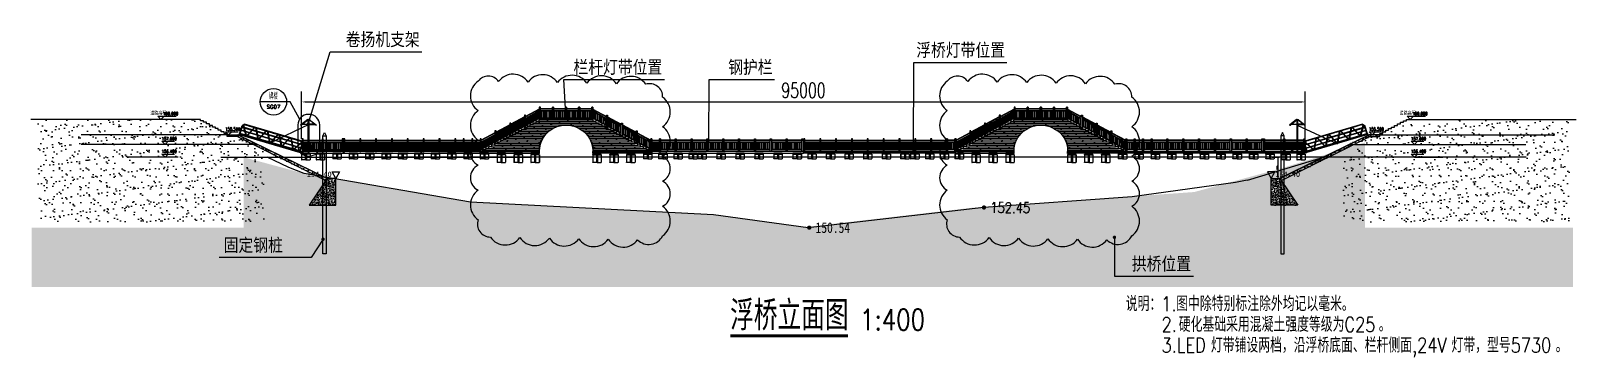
# Model space of a CAD drawing. Header units: millimetres. Extents: x -1471591 to 944464, y -468930 to 547002.
# Drawn here: x -999987 to -853732, y 142004 to 172861 of the extents above; entities that cross this region are included whole.
import ezdxf
from ezdxf.enums import TextEntityAlignment as Align

# ---------------------------------------------------------------- set-up
doc = ezdxf.new("R2010")
doc.units = ezdxf.units.MM
doc.header["$LTSCALE"] = 10
doc.header["$PDMODE"] = 35
doc.linetypes.add('BLTA11-LD-L-4001_Plot Plan for Seawater Intake System_20140729$0$key plan$0${ Wide Dash }', pattern=[12, 4, -2, 4, -2])
doc.linetypes.add('CENTER2', pattern=[28.575, 19.05, -3.175, 3.175, -3.175])
for name, color, linetype in [('DIM_ELEV', 3, 'Continuous'), ('DIM_IDEN', 3, 'Continuous'), ('DIM_LEAD', 3, 'Continuous'), ('DIM_SYMB', 3, 'Continuous'), ('GCD', 252, 'Continuous'), ('L-WATER水景', 5, 'Continuous'), ('PUB_DIM', 3, 'Continuous'), ('PUB_TEXT', 7, 'Continuous'), ('W-bridge approach引桥', 4, 'Continuous'), ('W-FLOAT_BOWL浮筒', 253, 'Continuous'), ('W-PLASTIC_RAILINGS塑木栏杆', 210, 'Continuous'), ('W-STEEL_FRAME钢架', 3, 'Continuous'), ('W-WOOD_FLOOR木地板', 30, 'Continuous'), ('道路_平面标注', 254, 'Continuous')]:
    doc.layers.add(name, color=color, linetype=linetype)
doc.styles.add('_TCH_DIM', font='SIMPLEX.shx', dxfattribs={"bigfont": 'hztxt.shx'})
doc.styles.add('_TCH_LABEL', font='COMPLEX', dxfattribs={"bigfont": 'GBCBIG'})
doc.styles.get("Standard").update_dxf_attribs({"font": 'simplex.shx', "width": 0.8, "bigfont": 'hztxt.shx'})
doc.styles.add('STANDARD_T3', font='simplex.shx', dxfattribs={"width": 0.7, "bigfont": 'hztxt.shx'})
doc.styles.add('TXT', font='txt')
doc.styles.add('宋体', font='', dxfattribs={"height": 1.25, "bigfont": 'hztxt.shx'})
doc.styles.get('宋体').set_extended_font_data('SimSun')
doc.dimstyles.new('W&&30', dxfattribs={"dimtxt": 105, "dimasz": 30, "dimexe": 75, "dimexo": 90, "dimgap": 30, "dimtad": 1, "dimdec": 0, "dimzin": 0, "dimdsep": 46, "dimtxsty": 'STANDARD_T3', "dimcen": 0.09, "dimclrd": 1, "dimclre": 1, "dimclrt": 7, "dimazin": 2, "dimtfac": 1, "dimtdec": 0, "dimtix": 1, "dimtmove": 2, "dimatfit": 3, "dimfxl": 0, "dimtolj": 1, "dimtzin": 0, "dimarcsym": 0})
doc.dimstyles.new('W&&400', dxfattribs={"dimtxt": 1400, "dimasz": 400, "dimexe": 1000, "dimexo": 1200, "dimgap": 400, "dimtad": 1, "dimdec": 0, "dimzin": 0, "dimdsep": 46, "dimtxsty": 'STANDARD_T3', "dimcen": 0.09, "dimclrd": 1, "dimclre": 1, "dimclrt": 7, "dimazin": 2, "dimtfac": 1, "dimtdec": 0, "dimtix": 1, "dimtmove": 2, "dimatfit": 3, "dimfxl": 0, "dimtolj": 1, "dimtzin": 0, "dimarcsym": 0})

msp = doc.modelspace()

# ---------------------------------------------------------------- texts
at = {"width": 0.8}
for p in [(-988677.4, 164899.9), (-870427.8, 164899.9)]:
    msp.add_text('道路高程', height=350, dxfattribs=at).set_placement(p)
at = {"char_height": 500, "style": 'TXT'}
for insert, attachment_point in [((-971516.9, 159551.6), 3), ((-882202.7, 159551.6), 1)]:
    msp.add_mtext_dynamic_manual_height_columns('{\\fSimSun|b0|i0|c0|p2;15\\fSimSun|b0|i0|c134|p2;4\\fSimSun|b0|i0|c0|p2;.40}', width=7233.971, gutter_width=12500, heights=[0], dxfattribs=dict(at, insert=insert, attachment_point=attachment_point))
at = {"layer": 'PUB_TEXT', "color": 7, "style": '_TCH_DIM'}
for s, p in [('卷扬机支架', (-970186.9, 171310.3)), ('浮桥灯带位置', (-916189.4, 170301.7)), ('栏杆灯带位置', (-948631.1, 168690.4)), ('钢护栏', (-933986, 168688)), ('固定钢桩', (-981739.6, 151851.9)), ('拱桥位置', (-895779.5, 150085.6))]:
    msp.add_text(s, height=1400, dxfattribs=at).set_placement(p)
at = {"layer": 'PUB_TEXT', "color": 7, "style": '_TCH_LABEL', "width": 1.072401}
msp.add_text('牌楼', height=567.31, dxfattribs=at).set_placement((-977447.4, 166396.8), (-976615.4, 166396.8), align=Align.FIT)
at = {"layer": 'PUB_TEXT', "color": 7, "style": '_TCH_LABEL'}
msp.add_text('SG07', height=350.79, dxfattribs=at).set_placement((-977674.5, 165513), (-976388.3, 165513), align=Align.FIT)
at = {"layer": 'PUB_TEXT', "color": 7, "style": '_TCH_DIM', "width": 0.705882}
for s, p in [('160.000', (-987475.7, 164889.5)), ('160.000', (-869226, 164889.5)), ('157.600', (-987612.3, 162521)), ('158.500', (-981595.3, 163422)), ('158.500', (-873351.3, 163422)), ('157.600', (-869362.7, 162521)), ('156.400', (-987612.3, 161319.9)), ('156.400', (-869362.7, 161319.9))]:
    msp.add_text(s, height=297.5, dxfattribs=at).set_placement(p)
at = {"layer": 'PUB_TEXT', "width": 0.8}
for s, p in [('说明：', (-896354.7, 146351.1)), ('1.', (-892994.7, 146351.1)), ('图中除特别标注除外均记以毫米。', (-891580.2, 146351.1)), ('2.', (-892968.3, 144391.1)), ('硬化基础采用混凝土强度等级为', (-891340.4, 144391.1)), ('C25', (-875660.4, 144391.1)), ('。', (-872407.1, 144391.1)), ('3.LED', (-892968.3, 142431.1)), ('灯带铺设两档，沿浮桥底面、栏杆侧面', (-888300.4, 142431.1)), (',24V', (-869260.4, 142431.1)), ('灯带，型号', (-865527.1, 142431.1)), ('5730', (-859927.1, 142431.1)), ('。', (-855660.4, 142431.1))]:
    msp.add_text(s, height=1400, dxfattribs=at).set_placement(p)
at = {"layer": 'PUB_TEXT', "color": 7, "width": 0.8}
for s, height, p in [('浮桥立面图', 2800, (-933798.9, 144541)), ('1:400', 2000, (-921518.6, 144541))]:
    msp.add_text(s, height=height, dxfattribs=at).set_placement(p)

# ---------------------------------------------------------------- blocks, each defined once
blk = doc.blocks.new('$matou$00000066')
for p, q in [((400, 275), (-400, 275)), ((-400, 275), (-400, 260)), ((-400, 164), (-400, -256)), ((-396, 165), (-396, -256)), ((391, 176), (-391, 176)), ((-387, 183), (-335, 201)), ((-386, 271), (386, 271)), ((-338, 249), (-386, 249)), ((-386, 179), (-334, 197)), ((-338, 245), (-385, 245)), ((-330, 237), (-330, 208)), ((-326, 237), (-326, 208)), ((-326, 205), (326, 205)), ((-50, 176), (-50, -271)), ((0, 176), (0, -271)), ((0, 176), (0, -271)), ((50, 176), (50, -271)), ((326, 237), (326, 208)), ((330, 237), (330, 208)), ((386, 179), (334, 197)), ((387, 183), (335, 201)), ((338, 249), (386, 249)), ((338, 245), (385, 245)), ((396, 165), (396, -256)), ((400, 275), (400, 260)), ((400, 164), (400, -256)), ((0, -271), (-381, -271)), ((0, -275), (-381, -275)), ((0, -271), (381, -271)), ((0, -275), (381, -275))]:
    blk.add_line(p, q)
for centre, radius, start, end in [((-385, 260), 15, 180, 270), ((-380, 164), 20, 109.17979, 180), ((-386, 260), 11, 90, 270), ((-381, 165), 15, 109.17979, 180), ((-338, 237), 12, 0, 90), ((-338, 237), 8, 0, 90), ((-338, 208), 8, 289.17979, 0), ((-338, 208), 12, 289.17979, 0), ((338, 237), 12, 90, 180), ((338, 208), 12, 180, 250.82021), ((338, 237), 8, 90, 180), ((338, 208), 8, 180, 250.82021), ((385, 260), 15, 270, 0), ((386, 260), 11, 270, 90), ((381, 165), 15, 0, 70.82021), ((380, 164), 20, 0, 70.82021), ((-381, -256), 19, 180, 270), ((-381, -256), 15, 180, 270), ((381, -256), 19, 270, 0), ((381, -256), 15, 270, 0)]:
    blk.add_arc(centre, radius, start, end)
blk = doc.blocks.new('*U64')
at = {"layer": 'W-FLOAT_BOWL浮筒', "yscale": -1, "rotation": 180}
blk.add_blockref('$matou$00000066', (0, 0), dxfattribs=at)
blk = doc.blocks.new('*U65')
at = {"color": 0, "linetype": 'ByBlock', "lineweight": -2}
for p in [(0, 0), (1800, 0), (3600, 0), (5400, 0), (7200, 0), (9000, 0)]:
    blk.add_blockref('*U64', p, dxfattribs=at)
blk = doc.blocks.new('*U66')
at = {"layer": 'W-FLOAT_BOWL浮筒', "yscale": -1, "rotation": 180}
blk.add_blockref('$matou$00000066', (0, 0), dxfattribs=at)
blk = doc.blocks.new('*U67')
at = {"color": 0, "linetype": 'ByBlock', "lineweight": -2}
for p in [(0, 0), (1760, 0), (3520, 0), (5280, 0), (7040, 0), (8800, 0)]:
    blk.add_blockref('*U66', p, dxfattribs=at)
blk = doc.blocks.new('GC200')
at = {"layer": 'GCD', "const_width": 0.2, "flags": 128}
blk.add_lwpolyline([(-0.1, 0, 1), (0.1, 0, 1)], format="xyb", close=True, dxfattribs=at)
blk = doc.blocks.new('滚轮支架 -left')
for p, q in [((-50, 10), (-22, 81)), ((50, 10), (22, 81))]:
    blk.add_line(p, q)
at = {"color": 3, "linetype": 'CENTER2'}
for p, q in [((-15, 70), (15, 70)), ((0, 85), (0, 55))]:
    blk.add_line(p, q, dxfattribs=at)
blk.add_lwpolyline([(-50, 10), (50, 10), (50, -5), (-50, -5)], close=True)
blk.add_circle((0, 70), 11)
blk.add_arc((0, 70), 25, 26.19556, 153.80444)
blk = doc.blocks.new('YQL')
at = {"color": 3}
for p, q in [((-73, 40), (-6073, 40)), ((-73, 40), (-6073, 40)), ((-6073, -40), (-6073, 40)), ((-6073, -40), (-6073, 11)), ((-73, -40), (-73, 40))]:
    blk.add_line(p, q, dxfattribs=at)
at = {"color": 3, "lineweight": 5}
for p, q in [((-6073, -40), (-6073, 40)), ((-6073, -20), (-6073, 40)), ((-5993, -40), (-5993, 40)), ((-153, -40), (-153, 40)), ((-73, -40), (-73, 40))]:
    blk.add_line(p, q, dxfattribs=at)
at = {"color": 4}
for p, q in [((-5863, 1040), (-6063, 840)), ((-6063, 40), (-6063, 840)), ((-6063, 840), (-6018, 821)), ((-5844, 995), (-6018, 821)), ((-6018, 40), (-6018, 821)), ((-283, 1040), (-5863, 1040)), ((-5863, 1040), (-283, 1040)), ((-5844, 995), (-5863, 1040)), ((-5844, 995), (-301, 995)), ((-301, 995), (-283, 1040)), ((-128, 821), (-301, 995)), ((-83, 840), (-283, 1040)), ((-128, 821), (-83, 840)), ((-128, 40), (-128, 821)), ((-83, 40), (-83, 840))]:
    blk.add_line(p, q, dxfattribs=at)
at = {"color": 8, "linetype": 'BLTA11-LD-L-4001_Plot Plan for Seawater Intake System_20140729$0$key plan$0${ Wide Dash }'}
for p, q in [((-5846, 999), (-6022, 823)), ((-6022, 40), (-6022, 823)), ((-5846, 999), (-300, 999)), ((-124, 823), (-300, 999)), ((-124, 40), (-124, 823))]:
    blk.add_line(p, q, dxfattribs=at)
at = {"color": 0}
for p, q in [((-128, 724), (-6018, 724)), ((-128, 674), (-6018, 674)), ((-128, 404), (-6018, 404)), ((-128, 354), (-6018, 354)), ((-5473, 84), (-5952, 892)), ((-5414, 84), (-5916, 929)), ((-4892, 999), (-5357, 84)), ((-4836, 999), (-5301, 84)), ((-4779, 999), (-4314, 84)), ((-4722, 999), (-4258, 84)), ((-3736, 999), (-4200, 84)), ((-3680, 999), (-4144, 84)), ((-3622, 999), (-3158, 84)), ((-3566, 999), (-3101, 84)), ((-2579, 999), (-3044, 84)), ((-2523, 999), (-2988, 84)), ((-2466, 999), (-2001, 84)), ((-2410, 999), (-1945, 84)), ((-1423, 999), (-1887, 84)), ((-1367, 999), (-1831, 84)), ((-1309, 999), (-845, 84)), ((-1253, 999), (-789, 84)), ((-731, 84), (-229, 929)), ((-673, 84), (-193, 892))]:
    blk.add_line(p, q, dxfattribs=at)
at = {"color": 1}
blk.add_line((-73, 40), (-73, 40), dxfattribs=at)
at = {"color": 3}
for points in [[(-73, 40), (-6073, 40), (-6073, -40), (-73, -40)], [(-5993, 40), (-6073, 40), (-6073, -40), (-5993, -40)], [(-5997, 36), (-6069, 36), (-6069, -36), (-5997, -36)], [(-73, 40), (-153, 40), (-153, -40), (-73, -40)], [(-77, 36), (-149, 36), (-149, -36), (-77, -36)]]:
    blk.add_lwpolyline(points, close=True, dxfattribs=at)
at = {"color": 3, "lineweight": 5}
for points in [[(-6073, 40), (-5993, 40), (-5993, -40), (-6073, -40)], [(-6069, 36), (-5997, 36), (-5997, -36), (-6069, -36)], [(-73, 40), (-153, 40), (-153, -40), (-73, -40)], [(-77, 36), (-149, 36), (-149, -36), (-77, -36)]]:
    blk.add_lwpolyline(points, close=True, dxfattribs=at)
at = {"color": 4}
blk.add_lwpolyline([(-128, 84), (-6018, 84), (-6018, 40), (-128, 40)], close=True, dxfattribs=at)
blk.add_lwpolyline([(-63, 40), (-73, 40), (-73, -40), (-63, -40)], close=True)
blk.add_lwpolyline([(6, -30), (-63, -40), (-63, 40), (7, 30, -0.8029901), (6, -30)], format="xyb")
for centre, radius in [((0, 0), 15), ((-3073, -40), 25)]:
    blk.add_circle(centre, radius)
at = {"layer": 'PUB_DIM', "color": 0}
blk.add_circle((-6023, -115), 40, dxfattribs=at)
at = {"layer": 'W-STEEL_FRAME钢架'}
blk.add_line((-73, 40), (-5933, 40), dxfattribs=at)
at = {"xscale": -1, "rotation": 180.0000000001757}
blk.add_blockref('滚轮支架 -left', (-6023, -45), dxfattribs=at)
blk = doc.blocks.new('*D831')
at = {"color": 1, "lineweight": -2, "transparency": 16777216}
for p, q in [((-974363, 162648), (-974363, 167140)), ((-879363, 162648), (-879363, 167140)), ((-973963, 166140), (-879763, 166140))]:
    blk.add_line(p, q, dxfattribs=at)
at = {"color": 1, "transparency": 16777216}
for points in [[(-973963, 166206), (-973963, 166073), (-974363, 166140)], [(-879763, 166206), (-879763, 166073), (-879363, 166140)]]:
    blk.add_solid(points, dxfattribs=at)
at = {"layer": 'Defpoints', "color": 0, "transparency": 16777216}
for p in [(-879363, 166140), (-974363, 161448), (-879363, 161448)]:
    blk.add_point(p, dxfattribs=at)
at = {"color": 7, "transparency": 16777216, "insert": (-926863, 167240), "char_height": 1400, "attachment_point": 5, "style": 'STANDARD_T3'}
blk.add_mtext('\\A1;95000', dxfattribs=at)
blk = doc.blocks.new('*U1498')
at = {"layer": 'W-PLASTIC_RAILINGS塑木栏杆'}
blk.add_lwpolyline([(-20, 330), (20, 330), (20, -330), (-20, -330)], close=True, dxfattribs=at)
blk = doc.blocks.new('*U1497')
at = {"layer": 'W-PLASTIC_RAILINGS塑木栏杆', "color": 0, "linetype": 'ByBlock', "lineweight": -2}
for p in [(0, 0), (150, 0), (300, 0), (450, 0), (600, 0), (750, 0)]:
    blk.add_blockref('*U1498', p, dxfattribs=at)
at = {"layer": 'W-PLASTIC_RAILINGS塑木栏杆', "color": 0, "linetype": 'ByBlock', "lineweight": -2, "transparency": 16777216}
blk.add_blockref('*U1498', (900, 0), dxfattribs=at)
blk = doc.blocks.new('*U1487')
at = {"layer": 'W-PLASTIC_RAILINGS塑木栏杆'}
for p, q in [((-570, 600), (-670, 600)), ((-670, 600), (-670, -600)), ((-570, 600), (-670, 600)), ((-670, 600), (-670, -600)), ((-670, 500), (-570, 500)), ((-670, 480), (-570, 480)), ((-570, -600), (-570, 600)), ((-570, -600), (-570, 600)), ((-570, 476), (570, 476)), ((-570, 436), (570, 436)), ((-570, 296), (570, 296)), ((-570, 256), (570, 256)), ((570, 500), (670, 500)), ((570, 480), (670, 480)), ((-670, -600), (-570, -600)), ((-670, -600), (-570, -600)), ((-570, -404), (570, -404)), ((-570, -449), (570, -449))]:
    blk.add_line(p, q, dxfattribs=at)
for points in [[(-670, -600), (-570, -600), (-570, 600), (-670, 600)], [(570, -600), (670, -600), (670, 600), (570, 600)], [(670, -600), (570, -600), (570, 600), (670, 600)]]:
    blk.add_lwpolyline(points, close=True, dxfattribs=at)
at = {"layer": 'W-PLASTIC_RAILINGS塑木栏杆', "xscale": -1}
blk.add_blockref('*U1497', (450, -74), dxfattribs=at)
blk = doc.blocks.new('*U1488')
at = {"color": 0, "linetype": 'ByBlock', "lineweight": -2, "transparency": 16777216}
for p in [(0, 0), (1240, 0), (2480, 0), (3720, 0)]:
    blk.add_blockref('*U1487', p, dxfattribs=at)
blk = doc.blocks.new('*U1499')
at = {"layer": 'W-PLASTIC_RAILINGS塑木栏杆'}
blk.add_lwpolyline([(114, 0), (159, 0), (-124, -526), (-169, -526)], close=True, dxfattribs=at)
blk = doc.blocks.new('*U1500')
at = {"layer": 'W-PLASTIC_RAILINGS塑木栏杆', "color": 0, "linetype": 'ByBlock', "lineweight": -2, "transparency": 16777216, "rotation": 28.17859010995901}
for p in [(-507770, -259884), (-507620, -259804), (-507470, -259724), (-507321, -259643), (-507171, -259563), (-507021, -259483), (-506871, -259403), (-506721, -259322)]:
    blk.add_blockref('*U1499', p, dxfattribs=at)
blk = doc.blocks.new('*U1493')
at = {"layer": 'W-PLASTIC_RAILINGS塑木栏杆'}
for p, q in [((1485, 0), (10, 18)), ((1506, 40), (32, 58)), ((1795, 562), (320, 580)), ((1817, 602), (342, 620)), ((346, 834), (433, 785)), ((346, 834), (433, 785)), ((346, 834), (433, 785)), ((355, 851), (443, 803)), ((355, 851), (443, 803)), ((355, 851), (443, 803)), ((1884, 724), (409, 742)), ((1906, 764), (431, 782)), ((1934, 814), (2021, 766)), ((1934, 814), (2021, 766)), ((1934, 814), (2021, 766)), ((1943, 832), (2031, 784)), ((1943, 832), (2031, 784)), ((1943, 832), (2031, 784))]:
    blk.add_line(p, q, dxfattribs=at)
for points in [[(-176, -112), (-88, -160), (491, 890), (403, 939)], [(-176, -112), (-88, -160), (491, 890), (403, 939)], [(-176, -112), (-88, -160), (491, 890), (403, 939)], [(1412, -131), (1500, -180), (2079, 871), (1992, 919)], [(1412, -131), (1500, -180), (2079, 871), (1992, 919)], [(1412, -131), (1500, -180), (2079, 871), (1992, 919)]]:
    blk.add_lwpolyline(points, close=True, dxfattribs=at)
at = {"layer": 'W-PLASTIC_RAILINGS塑木栏杆', "rotation": 331.1254808065768}
blk.add_blockref('*U1500', (570466, -17043), dxfattribs=at)
blk = doc.blocks.new('*U1494')
at = {"color": 0, "linetype": 'ByBlock', "lineweight": -2, "transparency": 16777216, "rotation": 28.87451919342321}
blk.add_blockref('*U1493', (-469610, -271735), dxfattribs=at)
blk = doc.blocks.new('*U1489')
at = {"rotation": 331.8214098900404}
blk.add_blockref('*U1494', (542261, 17751), dxfattribs=at)
blk = doc.blocks.new('*U1490')
at = {"color": 0, "linetype": 'ByBlock', "lineweight": -2, "transparency": 16777216, "rotation": 28.17859010995937}
for p in [(-908224, 163901), (-911024, 162402), (-909624, 163152), (-912423, 161652)]:
    blk.add_blockref('*U1489', p, dxfattribs=at)
blk = doc.blocks.new('*U1501')
at = {"layer": 'W-PLASTIC_RAILINGS塑木栏杆'}
blk.add_lwpolyline([(114, 0), (159, 0), (-124, -526), (-169, -526)], close=True, dxfattribs=at)
blk = doc.blocks.new('*U1502')
at = {"layer": 'W-PLASTIC_RAILINGS塑木栏杆', "color": 0, "linetype": 'ByBlock', "lineweight": -2, "transparency": 16777216, "rotation": 28.17859010995901}
for p in [(-507770, -259884), (-507620, -259804), (-507470, -259724), (-507321, -259643), (-507171, -259563), (-507021, -259483), (-506871, -259403), (-506721, -259322)]:
    blk.add_blockref('*U1501', p, dxfattribs=at)
blk = doc.blocks.new('*U1495')
at = {"layer": 'W-PLASTIC_RAILINGS塑木栏杆'}
for p, q in [((1485, 0), (10, 18)), ((1506, 40), (32, 58)), ((1795, 562), (320, 580)), ((1817, 602), (342, 620)), ((346, 834), (433, 785)), ((346, 834), (433, 785)), ((346, 834), (433, 785)), ((355, 851), (443, 803)), ((355, 851), (443, 803)), ((355, 851), (443, 803)), ((1884, 724), (409, 742)), ((1906, 764), (431, 782)), ((1934, 814), (2021, 766)), ((1934, 814), (2021, 766)), ((1934, 814), (2021, 766)), ((1943, 832), (2031, 784)), ((1943, 832), (2031, 784)), ((1943, 832), (2031, 784))]:
    blk.add_line(p, q, dxfattribs=at)
for points in [[(-176, -112), (-88, -160), (491, 890), (403, 939)], [(-176, -112), (-88, -160), (491, 890), (403, 939)], [(-176, -112), (-88, -160), (491, 890), (403, 939)], [(1412, -131), (1500, -180), (2079, 871), (1992, 919)], [(1412, -131), (1500, -180), (2079, 871), (1992, 919)], [(1412, -131), (1500, -180), (2079, 871), (1992, 919)]]:
    blk.add_lwpolyline(points, close=True, dxfattribs=at)
at = {"layer": 'W-PLASTIC_RAILINGS塑木栏杆', "rotation": 331.1254808065768}
blk.add_blockref('*U1502', (570466, -17043), dxfattribs=at)
blk = doc.blocks.new('*U1496')
at = {"color": 0, "linetype": 'ByBlock', "lineweight": -2, "transparency": 16777216, "rotation": 28.87451919342321}
blk.add_blockref('*U1495', (-469610, -271735), dxfattribs=at)
blk = doc.blocks.new('*U1491')
at = {"rotation": 331.8214098900404}
blk.add_blockref('*U1496', (542261, 17751), dxfattribs=at)
blk = doc.blocks.new('*U1492')
at = {"color": 0, "linetype": 'ByBlock', "lineweight": -2, "transparency": 16777216, "rotation": 28.17859010995963}
for p in [(-466810, -270215), (-465410, -269465), (-469610, -271715), (-468210, -270965)]:
    blk.add_blockref('*U1491', p, dxfattribs=at)
blk = doc.blocks.new('*U1484')
at = {"layer": 'W-FLOAT_BOWL浮筒', "yscale": -1.636363636362559, "rotation": 180}
blk.add_blockref('$matou$00000066', (0, 0), dxfattribs=at)
blk = doc.blocks.new('*U1483')
at = {"color": 0, "linetype": 'ByBlock', "lineweight": -2}
for p in [(0, 0), (1600, 0), (3200, 0)]:
    blk.add_blockref('*U1484', p, dxfattribs=at)
blk = doc.blocks.new('*U1486')
at = {"layer": 'W-FLOAT_BOWL浮筒', "yscale": -1.636363636362559, "rotation": 180}
blk.add_blockref('$matou$00000066', (0, 0), dxfattribs=at)
blk = doc.blocks.new('*U1485')
at = {"color": 0, "linetype": 'ByBlock', "lineweight": -2}
for p in [(0, 0), (1600, 0), (3200, 0)]:
    blk.add_blockref('*U1486', p, dxfattribs=at)
blk = doc.blocks.new('*U1518')
at = {"layer": 'W-PLASTIC_RAILINGS塑木栏杆'}
blk.add_lwpolyline([(-20, 330), (20, 330), (20, -330), (-20, -330)], close=True, dxfattribs=at)
blk = doc.blocks.new('*U1517')
at = {"layer": 'W-PLASTIC_RAILINGS塑木栏杆', "color": 0, "linetype": 'ByBlock', "lineweight": -2}
for p in [(0, 0), (150, 0), (300, 0), (450, 0), (600, 0), (750, 0)]:
    blk.add_blockref('*U1518', p, dxfattribs=at)
at = {"layer": 'W-PLASTIC_RAILINGS塑木栏杆', "color": 0, "linetype": 'ByBlock', "lineweight": -2, "transparency": 16777216}
blk.add_blockref('*U1518', (900, 0), dxfattribs=at)
blk = doc.blocks.new('*U1507')
at = {"layer": 'W-PLASTIC_RAILINGS塑木栏杆'}
for p, q in [((-570, 600), (-670, 600)), ((-670, 600), (-670, -600)), ((-570, 600), (-670, 600)), ((-670, 600), (-670, -600)), ((-670, 500), (-570, 500)), ((-670, 480), (-570, 480)), ((-570, -600), (-570, 600)), ((-570, -600), (-570, 600)), ((-570, 476), (570, 476)), ((-570, 436), (570, 436)), ((-570, 296), (570, 296)), ((-570, 256), (570, 256)), ((570, 500), (670, 500)), ((570, 480), (670, 480)), ((-670, -600), (-570, -600)), ((-670, -600), (-570, -600)), ((-570, -404), (570, -404)), ((-570, -449), (570, -449))]:
    blk.add_line(p, q, dxfattribs=at)
for points in [[(-670, -600), (-570, -600), (-570, 600), (-670, 600)], [(570, -600), (670, -600), (670, 600), (570, 600)], [(670, -600), (570, -600), (570, 600), (670, 600)]]:
    blk.add_lwpolyline(points, close=True, dxfattribs=at)
at = {"layer": 'W-PLASTIC_RAILINGS塑木栏杆', "xscale": -1}
blk.add_blockref('*U1517', (450, -74), dxfattribs=at)
blk = doc.blocks.new('*U1508')
at = {"color": 0, "linetype": 'ByBlock', "lineweight": -2, "transparency": 16777216}
for p in [(0, 0), (1240, 0), (2480, 0), (3720, 0)]:
    blk.add_blockref('*U1507', p, dxfattribs=at)
blk = doc.blocks.new('*U1519')
at = {"layer": 'W-PLASTIC_RAILINGS塑木栏杆'}
blk.add_lwpolyline([(114, 0), (159, 0), (-124, -526), (-169, -526)], close=True, dxfattribs=at)
blk = doc.blocks.new('*U1520')
at = {"layer": 'W-PLASTIC_RAILINGS塑木栏杆', "color": 0, "linetype": 'ByBlock', "lineweight": -2, "transparency": 16777216, "rotation": 28.17859010995901}
for p in [(-507770, -259884), (-507620, -259804), (-507470, -259724), (-507321, -259643), (-507171, -259563), (-507021, -259483), (-506871, -259403), (-506721, -259322)]:
    blk.add_blockref('*U1519', p, dxfattribs=at)
blk = doc.blocks.new('*U1513')
at = {"layer": 'W-PLASTIC_RAILINGS塑木栏杆'}
for p, q in [((1485, 0), (10, 18)), ((1506, 40), (32, 58)), ((1795, 562), (320, 580)), ((1817, 602), (342, 620)), ((346, 834), (433, 785)), ((346, 834), (433, 785)), ((346, 834), (433, 785)), ((355, 851), (443, 803)), ((355, 851), (443, 803)), ((355, 851), (443, 803)), ((1884, 724), (409, 742)), ((1906, 764), (431, 782)), ((1934, 814), (2021, 766)), ((1934, 814), (2021, 766)), ((1934, 814), (2021, 766)), ((1943, 832), (2031, 784)), ((1943, 832), (2031, 784)), ((1943, 832), (2031, 784))]:
    blk.add_line(p, q, dxfattribs=at)
for points in [[(-176, -112), (-88, -160), (491, 890), (403, 939)], [(-176, -112), (-88, -160), (491, 890), (403, 939)], [(-176, -112), (-88, -160), (491, 890), (403, 939)], [(1412, -131), (1500, -180), (2079, 871), (1992, 919)], [(1412, -131), (1500, -180), (2079, 871), (1992, 919)], [(1412, -131), (1500, -180), (2079, 871), (1992, 919)]]:
    blk.add_lwpolyline(points, close=True, dxfattribs=at)
at = {"layer": 'W-PLASTIC_RAILINGS塑木栏杆', "rotation": 331.1254808065768}
blk.add_blockref('*U1520', (570466, -17043), dxfattribs=at)
blk = doc.blocks.new('*U1514')
at = {"color": 0, "linetype": 'ByBlock', "lineweight": -2, "transparency": 16777216, "rotation": 28.87451919342321}
blk.add_blockref('*U1513', (-469610, -271735), dxfattribs=at)
blk = doc.blocks.new('*U1509')
at = {"rotation": 331.8214098900404}
blk.add_blockref('*U1514', (542261, 17751), dxfattribs=at)
blk = doc.blocks.new('*U1510')
at = {"color": 0, "linetype": 'ByBlock', "lineweight": -2, "transparency": 16777216, "rotation": 28.17859010995937}
for p in [(-953164, 163901), (-955964, 162402), (-954564, 163152), (-957363, 161652)]:
    blk.add_blockref('*U1509', p, dxfattribs=at)
blk = doc.blocks.new('*U1521')
at = {"layer": 'W-PLASTIC_RAILINGS塑木栏杆'}
blk.add_lwpolyline([(114, 0), (159, 0), (-124, -526), (-169, -526)], close=True, dxfattribs=at)
blk = doc.blocks.new('*U1522')
at = {"layer": 'W-PLASTIC_RAILINGS塑木栏杆', "color": 0, "linetype": 'ByBlock', "lineweight": -2, "transparency": 16777216, "rotation": 28.17859010995901}
for p in [(-507770, -259884), (-507620, -259804), (-507470, -259724), (-507321, -259643), (-507171, -259563), (-507021, -259483), (-506871, -259403), (-506721, -259322)]:
    blk.add_blockref('*U1521', p, dxfattribs=at)
blk = doc.blocks.new('*U1515')
at = {"layer": 'W-PLASTIC_RAILINGS塑木栏杆'}
for p, q in [((1485, 0), (10, 18)), ((1506, 40), (32, 58)), ((1795, 562), (320, 580)), ((1817, 602), (342, 620)), ((346, 834), (433, 785)), ((346, 834), (433, 785)), ((346, 834), (433, 785)), ((355, 851), (443, 803)), ((355, 851), (443, 803)), ((355, 851), (443, 803)), ((1884, 724), (409, 742)), ((1906, 764), (431, 782)), ((1934, 814), (2021, 766)), ((1934, 814), (2021, 766)), ((1934, 814), (2021, 766)), ((1943, 832), (2031, 784)), ((1943, 832), (2031, 784)), ((1943, 832), (2031, 784))]:
    blk.add_line(p, q, dxfattribs=at)
for points in [[(-176, -112), (-88, -160), (491, 890), (403, 939)], [(-176, -112), (-88, -160), (491, 890), (403, 939)], [(-176, -112), (-88, -160), (491, 890), (403, 939)], [(1412, -131), (1500, -180), (2079, 871), (1992, 919)], [(1412, -131), (1500, -180), (2079, 871), (1992, 919)], [(1412, -131), (1500, -180), (2079, 871), (1992, 919)]]:
    blk.add_lwpolyline(points, close=True, dxfattribs=at)
at = {"layer": 'W-PLASTIC_RAILINGS塑木栏杆', "rotation": 331.1254808065768}
blk.add_blockref('*U1522', (570466, -17043), dxfattribs=at)
blk = doc.blocks.new('*U1516')
at = {"color": 0, "linetype": 'ByBlock', "lineweight": -2, "transparency": 16777216, "rotation": 28.87451919342321}
blk.add_blockref('*U1515', (-469610, -271735), dxfattribs=at)
blk = doc.blocks.new('*U1511')
at = {"rotation": 331.8214098900404}
blk.add_blockref('*U1516', (542261, 17751), dxfattribs=at)
blk = doc.blocks.new('*U1512')
at = {"color": 0, "linetype": 'ByBlock', "lineweight": -2, "transparency": 16777216, "rotation": 28.17859010995963}
for p in [(-466810, -270215), (-465410, -269465), (-469610, -271715), (-468210, -270965)]:
    blk.add_blockref('*U1511', p, dxfattribs=at)
blk = doc.blocks.new('*U1504')
at = {"layer": 'W-FLOAT_BOWL浮筒', "yscale": -1.636363636362559, "rotation": 180}
blk.add_blockref('$matou$00000066', (0, 0), dxfattribs=at)
blk = doc.blocks.new('*U1503')
at = {"color": 0, "linetype": 'ByBlock', "lineweight": -2}
for p in [(0, 0), (1600, 0), (3200, 0)]:
    blk.add_blockref('*U1504', p, dxfattribs=at)
blk = doc.blocks.new('*U1506')
at = {"layer": 'W-FLOAT_BOWL浮筒', "yscale": -1.636363636362559, "rotation": 180}
blk.add_blockref('$matou$00000066', (0, 0), dxfattribs=at)
blk = doc.blocks.new('*U1505')
at = {"color": 0, "linetype": 'ByBlock', "lineweight": -2}
for p in [(0, 0), (1600, 0), (3200, 0)]:
    blk.add_blockref('*U1506', p, dxfattribs=at)
blk = doc.blocks.new('*U1523')
at = {"layer": 'W-FLOAT_BOWL浮筒', "yscale": -1, "rotation": 180}
blk.add_blockref('$matou$00000066', (0, 0), dxfattribs=at)
blk = doc.blocks.new('*U1524')
at = {"color": 0, "linetype": 'ByBlock', "lineweight": -2, "transparency": 16777216}
for p in [(0, 0), (1430, 0), (2860, 0), (4290, 0)]:
    blk.add_blockref('*U1523', p, dxfattribs=at)
blk = doc.blocks.new('*U1527')
at = {"layer": 'W-PLASTIC_RAILINGS塑木栏杆'}
blk.add_lwpolyline([(-20, 330), (20, 330), (20, -330), (-20, -330)], close=True, dxfattribs=at)
blk = doc.blocks.new('*U1528')
at = {"layer": 'W-PLASTIC_RAILINGS塑木栏杆', "color": 0, "linetype": 'ByBlock', "lineweight": -2}
for p in [(0, 0), (150, 0), (300, 0), (450, 0), (600, 0), (750, 0), (900, 0), (1050, 0), (1200, 0)]:
    blk.add_blockref('*U1527', p, dxfattribs=at)
blk = doc.blocks.new('*U1525')
at = {"layer": 'W-PLASTIC_RAILINGS塑木栏杆'}
for p, q in [((-700, 500), (-800, 500)), ((-700, 480), (-800, 480)), ((-700, 476), (700, 476)), ((-700, 436), (700, 436)), ((-700, 296), (700, 296)), ((-700, 256), (700, 256)), ((700, 500), (800, 500)), ((700, 480), (800, 480)), ((-700, -404), (700, -404)), ((-700, -449), (700, -449))]:
    blk.add_line(p, q, dxfattribs=at)
for points in [[(-800, -600), (-700, -600), (-700, 600), (-800, 600)], [(700, -600), (800, -600), (800, 600), (700, 600)]]:
    blk.add_lwpolyline(points, close=True, dxfattribs=at)
blk.add_blockref('*U1528', (-600, -74), dxfattribs=at)
blk = doc.blocks.new('*U1526')
at = {"color": 0, "linetype": 'ByBlock', "lineweight": -2, "transparency": 16777216}
for p in [(0, 0), (1500, 0), (3000, 0), (4500, 0), (6000, 0), (7500, 0), (9000, 0), (10500, 0), (12000, 0)]:
    blk.add_blockref('*U1525', p, dxfattribs=at)
blk = doc.blocks.new('*U1532')
at = {"layer": 'W-PLASTIC_RAILINGS塑木栏杆'}
blk.add_lwpolyline([(-20, 330), (20, 330), (20, -330), (-20, -330)], close=True, dxfattribs=at)
blk = doc.blocks.new('*U1531')
at = {"layer": 'W-PLASTIC_RAILINGS塑木栏杆', "color": 0, "linetype": 'ByBlock', "lineweight": -2}
for p in [(0, 0), (150, 0), (300, 0), (450, 0)]:
    blk.add_blockref('*U1532', p, dxfattribs=at)
blk = doc.blocks.new('*U1530')
at = {"layer": 'W-PLASTIC_RAILINGS塑木栏杆'}
for p, q in [((-450, 500), (-350, 500)), ((-450, 480), (-350, 480)), ((-350, 476), (450, 476)), ((-350, 436), (450, 436)), ((-350, 296), (450, 296)), ((-350, 256), (450, 256)), ((350, 500), (450, 500)), ((350, 480), (450, 480)), ((-350, -404), (450, -404)), ((-350, -449), (450, -449))]:
    blk.add_line(p, q, dxfattribs=at)
for points in [[(-450, -600), (-350, -600), (-350, 600), (-450, 600)], [(350, -600), (450, -600), (450, 600), (350, 600)]]:
    blk.add_lwpolyline(points, close=True, dxfattribs=at)
blk.add_blockref('*U1531', (-225, -74), dxfattribs=at)
blk = doc.blocks.new('*U1529')
at = {"color": 0, "linetype": 'ByBlock', "lineweight": -2}
blk.add_blockref('*U1530', (0, 0), dxfattribs=at)
blk = doc.blocks.new('*U1535')
at = {"layer": 'W-PLASTIC_RAILINGS塑木栏杆'}
blk.add_lwpolyline([(-20, 330), (20, 330), (20, -330), (-20, -330)], close=True, dxfattribs=at)
blk = doc.blocks.new('*U1536')
at = {"layer": 'W-PLASTIC_RAILINGS塑木栏杆', "color": 0, "linetype": 'ByBlock', "lineweight": -2}
for p in [(0, 0), (150, 0), (300, 0), (450, 0), (600, 0), (750, 0), (900, 0), (1050, 0), (1200, 0)]:
    blk.add_blockref('*U1535', p, dxfattribs=at)
blk = doc.blocks.new('*U1533')
at = {"layer": 'W-PLASTIC_RAILINGS塑木栏杆'}
for p, q in [((-700, 500), (-800, 500)), ((-700, 480), (-800, 480)), ((-700, 476), (700, 476)), ((-700, 436), (700, 436)), ((-700, 296), (700, 296)), ((-700, 256), (700, 256)), ((700, 500), (800, 500)), ((700, 480), (800, 480)), ((-700, -404), (700, -404)), ((-700, -449), (700, -449))]:
    blk.add_line(p, q, dxfattribs=at)
for points in [[(-800, -600), (-700, -600), (-700, 600), (-800, 600)], [(700, -600), (800, -600), (800, 600), (700, 600)]]:
    blk.add_lwpolyline(points, close=True, dxfattribs=at)
blk.add_blockref('*U1536', (-600, -74), dxfattribs=at)
blk = doc.blocks.new('*U1534')
at = {"color": 0, "linetype": 'ByBlock', "lineweight": -2, "transparency": 16777216}
for p in [(0, 0), (1500, 0), (3000, 0), (4500, 0), (6000, 0), (7500, 0), (9000, 0), (10500, 0), (12000, 0)]:
    blk.add_blockref('*U1533', p, dxfattribs=at)
blk = doc.blocks.new('*U1540')
at = {"layer": 'W-PLASTIC_RAILINGS塑木栏杆'}
blk.add_lwpolyline([(-20, 330), (20, 330), (20, -330), (-20, -330)], close=True, dxfattribs=at)
blk = doc.blocks.new('*U1539')
at = {"layer": 'W-PLASTIC_RAILINGS塑木栏杆', "color": 0, "linetype": 'ByBlock', "lineweight": -2}
for p in [(0, 0), (150, 0), (300, 0), (450, 0)]:
    blk.add_blockref('*U1540', p, dxfattribs=at)
blk = doc.blocks.new('*U1538')
at = {"layer": 'W-PLASTIC_RAILINGS塑木栏杆'}
for p, q in [((-450, 500), (-350, 500)), ((-450, 480), (-350, 480)), ((-350, 476), (450, 476)), ((-350, 436), (450, 436)), ((-350, 296), (450, 296)), ((-350, 256), (450, 256)), ((350, 500), (450, 500)), ((350, 480), (450, 480)), ((-350, -404), (450, -404)), ((-350, -449), (450, -449))]:
    blk.add_line(p, q, dxfattribs=at)
for points in [[(-450, -600), (-350, -600), (-350, 600), (-450, 600)], [(350, -600), (450, -600), (450, 600), (350, 600)]]:
    blk.add_lwpolyline(points, close=True, dxfattribs=at)
blk.add_blockref('*U1539', (-225, -74), dxfattribs=at)
blk = doc.blocks.new('*U1537')
at = {"color": 0, "linetype": 'ByBlock', "lineweight": -2}
blk.add_blockref('*U1538', (0, 0), dxfattribs=at)
blk = doc.blocks.new('*U1554')
at = {"layer": 'W-PLASTIC_RAILINGS塑木栏杆'}
blk.add_lwpolyline([(-20, 330), (20, 330), (20, -330), (-20, -330)], close=True, dxfattribs=at)
blk = doc.blocks.new('*U1553')
at = {"layer": 'W-PLASTIC_RAILINGS塑木栏杆', "color": 0, "linetype": 'ByBlock', "lineweight": -2}
for p in [(0, 0), (150, 0), (300, 0), (450, 0)]:
    blk.add_blockref('*U1554', p, dxfattribs=at)
blk = doc.blocks.new('*U1550')
at = {"layer": 'W-PLASTIC_RAILINGS塑木栏杆'}
for p, q in [((-450, 500), (-350, 500)), ((-450, 480), (-350, 480)), ((-350, 476), (450, 476)), ((-350, 436), (450, 436)), ((-350, 296), (450, 296)), ((-350, 256), (450, 256)), ((350, 500), (450, 500)), ((350, 480), (450, 480)), ((-350, -404), (450, -404)), ((-350, -449), (450, -449))]:
    blk.add_line(p, q, dxfattribs=at)
for points in [[(-450, -600), (-350, -600), (-350, 600), (-450, 600)], [(350, -600), (450, -600), (450, 600), (350, 600)]]:
    blk.add_lwpolyline(points, close=True, dxfattribs=at)
blk.add_blockref('*U1553', (-225, -74), dxfattribs=at)
blk = doc.blocks.new('*U1549')
at = {"color": 0, "linetype": 'ByBlock', "lineweight": -2, "transparency": 16777216}
for p in [(-1600, 0), (-800, 0)]:
    blk.add_blockref('*U1550', p, dxfattribs=at)
at = {"color": 0, "linetype": 'ByBlock', "lineweight": -2}
blk.add_blockref('*U1550', (0, 0), dxfattribs=at)
blk = doc.blocks.new('*U1544')
at = {"layer": 'W-PLASTIC_RAILINGS塑木栏杆'}
blk.add_lwpolyline([(-20, 330), (20, 330), (20, -330), (-20, -330)], close=True, dxfattribs=at)
blk = doc.blocks.new('*U1543')
at = {"layer": 'W-PLASTIC_RAILINGS塑木栏杆', "color": 0, "linetype": 'ByBlock', "lineweight": -2}
for p in [(0, 0), (150, 0), (300, 0), (450, 0), (600, 0), (750, 0), (900, 0)]:
    blk.add_blockref('*U1544', p, dxfattribs=at)
at = {"layer": 'W-PLASTIC_RAILINGS塑木栏杆', "color": 0, "linetype": 'ByBlock', "lineweight": -2, "transparency": 16777216}
for p in [(1050, 0), (1200, 0), (1350, 0), (1500, 0), (1650, 0)]:
    blk.add_blockref('*U1544', p, dxfattribs=at)
blk = doc.blocks.new('*U1546')
at = {"layer": 'W-PLASTIC_RAILINGS塑木栏杆'}
blk.add_lwpolyline([(-20, 330), (20, 330), (20, -330), (-20, -330)], close=True, dxfattribs=at)
blk = doc.blocks.new('*U1545')
at = {"layer": 'W-PLASTIC_RAILINGS塑木栏杆', "color": 0, "linetype": 'ByBlock', "lineweight": -2}
for p in [(0, 0), (150, 0), (300, 0), (450, 0), (600, 0), (750, 0), (900, 0)]:
    blk.add_blockref('*U1546', p, dxfattribs=at)
at = {"layer": 'W-PLASTIC_RAILINGS塑木栏杆', "color": 0, "linetype": 'ByBlock', "lineweight": -2, "transparency": 16777216}
for p in [(1050, 0), (1200, 0), (1350, 0), (1500, 0), (1650, 0)]:
    blk.add_blockref('*U1546', p, dxfattribs=at)
blk = doc.blocks.new('*U1551')
at = {"layer": 'W-PLASTIC_RAILINGS塑木栏杆'}
blk.add_lwpolyline([(-20, 330), (20, 330), (20, -330), (-20, -330)], close=True, dxfattribs=at)
blk = doc.blocks.new('*U1552')
at = {"layer": 'W-PLASTIC_RAILINGS塑木栏杆', "color": 0, "linetype": 'ByBlock', "lineweight": -2}
for p in [(0, 0), (150, 0), (300, 0), (450, 0), (600, 0), (750, 0), (900, 0), (1050, 0), (1200, 0)]:
    blk.add_blockref('*U1551', p, dxfattribs=at)
blk = doc.blocks.new('*U1547')
at = {"layer": 'W-PLASTIC_RAILINGS塑木栏杆'}
for p, q in [((-700, 500), (-800, 500)), ((-700, 480), (-800, 480)), ((-700, 476), (700, 476)), ((-700, 436), (700, 436)), ((-700, 296), (700, 296)), ((-700, 256), (700, 256)), ((700, 500), (800, 500)), ((700, 480), (800, 480)), ((-700, -404), (700, -404)), ((-700, -449), (700, -449))]:
    blk.add_line(p, q, dxfattribs=at)
for points in [[(-800, -600), (-700, -600), (-700, 600), (-800, 600)], [(700, -600), (800, -600), (800, 600), (700, 600)]]:
    blk.add_lwpolyline(points, close=True, dxfattribs=at)
blk.add_blockref('*U1552', (-600, -74), dxfattribs=at)
blk = doc.blocks.new('*U1548')
at = {"color": 0, "linetype": 'ByBlock', "lineweight": -2, "transparency": 16777216}
for p in [(0, 0), (1500, 0), (3000, 0), (4500, 0), (6000, 0), (7500, 0), (9000, 0)]:
    blk.add_blockref('*U1547', p, dxfattribs=at)
blk = doc.blocks.new('*U1541')
blk.add_line((-7316, -600), (-7416, -600))
at = {"layer": 'W-PLASTIC_RAILINGS塑木栏杆'}
for p, q in [((-8481, -600), (-8138, 257)), ((-8469, 500), (-8369, 500)), ((-8469, 480), (-8369, 480)), ((-8374, -600), (-8067, 165)), ((-8369, 476), (-6569, 476)), ((-8369, 436), (-6569, 436)), ((-8369, 296), (-6569, 296)), ((-8369, 256), (-6569, 256)), ((-6569, 500), (-6469, 500)), ((-6569, 500), (-6469, 500)), ((-6569, 480), (-6469, 480)), ((-6569, 480), (-6469, 480)), ((-6469, 476), (-4669, 476)), ((-6469, 436), (-4669, 436)), ((-6469, 296), (-4669, 296)), ((-6469, 256), (-4669, 256)), ((-4669, 500), (-4569, 500)), ((-4669, 480), (-4569, 480)), ((-8369, -404), (-6569, -404)), ((-8369, -449), (-6569, -449)), ((-6469, -404), (-4669, -404)), ((-6469, -449), (-4669, -449))]:
    blk.add_line(p, q, dxfattribs=at)
for points in [[(-8469, -600), (-8369, -600), (-8369, 600), (-8469, 600)], [(-6569, -600), (-6469, -600), (-6469, 600), (-6569, 600)], [(-6569, -600), (-6469, -600), (-6469, 600), (-6569, 600)], [(-4669, -600), (-4569, -600), (-4569, 600), (-4669, 600)]]:
    blk.add_lwpolyline(points, close=True, dxfattribs=at)
for name, p in [('*U1548', (-3719, 0)), ('*U1549', (8031, 0))]:
    blk.add_blockref(name, p)
at = {"layer": 'W-PLASTIC_RAILINGS塑木栏杆', "xscale": -1}
for name, p in [('*U1543', (-6644, -74)), ('*U1545', (-4744, -74))]:
    blk.add_blockref(name, p, dxfattribs=at)
blk = doc.blocks.new('*U1542')
at = {"color": 0, "linetype": 'ByBlock', "lineweight": -2, "transparency": 16777216}
blk.add_blockref('*U1541', (0, 0), dxfattribs=at)
blk = doc.blocks.new('*U1568')
at = {"layer": 'W-PLASTIC_RAILINGS塑木栏杆'}
blk.add_lwpolyline([(-20, 330), (20, 330), (20, -330), (-20, -330)], close=True, dxfattribs=at)
blk = doc.blocks.new('*U1567')
at = {"layer": 'W-PLASTIC_RAILINGS塑木栏杆', "color": 0, "linetype": 'ByBlock', "lineweight": -2}
for p in [(0, 0), (150, 0), (300, 0), (450, 0)]:
    blk.add_blockref('*U1568', p, dxfattribs=at)
blk = doc.blocks.new('*U1564')
at = {"layer": 'W-PLASTIC_RAILINGS塑木栏杆'}
for p, q in [((-450, 500), (-350, 500)), ((-450, 480), (-350, 480)), ((-350, 476), (450, 476)), ((-350, 436), (450, 436)), ((-350, 296), (450, 296)), ((-350, 256), (450, 256)), ((350, 500), (450, 500)), ((350, 480), (450, 480)), ((-350, -404), (450, -404)), ((-350, -449), (450, -449))]:
    blk.add_line(p, q, dxfattribs=at)
for points in [[(-450, -600), (-350, -600), (-350, 600), (-450, 600)], [(350, -600), (450, -600), (450, 600), (350, 600)]]:
    blk.add_lwpolyline(points, close=True, dxfattribs=at)
blk.add_blockref('*U1567', (-225, -74), dxfattribs=at)
blk = doc.blocks.new('*U1563')
at = {"color": 0, "linetype": 'ByBlock', "lineweight": -2, "transparency": 16777216}
for p in [(-1600, 0), (-800, 0)]:
    blk.add_blockref('*U1564', p, dxfattribs=at)
at = {"color": 0, "linetype": 'ByBlock', "lineweight": -2}
blk.add_blockref('*U1564', (0, 0), dxfattribs=at)
blk = doc.blocks.new('*U1558')
at = {"layer": 'W-PLASTIC_RAILINGS塑木栏杆'}
blk.add_lwpolyline([(-20, 330), (20, 330), (20, -330), (-20, -330)], close=True, dxfattribs=at)
blk = doc.blocks.new('*U1557')
at = {"layer": 'W-PLASTIC_RAILINGS塑木栏杆', "color": 0, "linetype": 'ByBlock', "lineweight": -2}
for p in [(0, 0), (150, 0), (300, 0), (450, 0), (600, 0), (750, 0), (900, 0)]:
    blk.add_blockref('*U1558', p, dxfattribs=at)
at = {"layer": 'W-PLASTIC_RAILINGS塑木栏杆', "color": 0, "linetype": 'ByBlock', "lineweight": -2, "transparency": 16777216}
for p in [(1050, 0), (1200, 0), (1350, 0), (1500, 0), (1650, 0)]:
    blk.add_blockref('*U1558', p, dxfattribs=at)
blk = doc.blocks.new('*U1560')
at = {"layer": 'W-PLASTIC_RAILINGS塑木栏杆'}
blk.add_lwpolyline([(-20, 330), (20, 330), (20, -330), (-20, -330)], close=True, dxfattribs=at)
blk = doc.blocks.new('*U1559')
at = {"layer": 'W-PLASTIC_RAILINGS塑木栏杆', "color": 0, "linetype": 'ByBlock', "lineweight": -2}
for p in [(0, 0), (150, 0), (300, 0), (450, 0), (600, 0), (750, 0), (900, 0)]:
    blk.add_blockref('*U1560', p, dxfattribs=at)
at = {"layer": 'W-PLASTIC_RAILINGS塑木栏杆', "color": 0, "linetype": 'ByBlock', "lineweight": -2, "transparency": 16777216}
for p in [(1050, 0), (1200, 0), (1350, 0), (1500, 0), (1650, 0)]:
    blk.add_blockref('*U1560', p, dxfattribs=at)
blk = doc.blocks.new('*U1565')
at = {"layer": 'W-PLASTIC_RAILINGS塑木栏杆'}
blk.add_lwpolyline([(-20, 330), (20, 330), (20, -330), (-20, -330)], close=True, dxfattribs=at)
blk = doc.blocks.new('*U1566')
at = {"layer": 'W-PLASTIC_RAILINGS塑木栏杆', "color": 0, "linetype": 'ByBlock', "lineweight": -2}
for p in [(0, 0), (150, 0), (300, 0), (450, 0), (600, 0), (750, 0), (900, 0), (1050, 0), (1200, 0)]:
    blk.add_blockref('*U1565', p, dxfattribs=at)
blk = doc.blocks.new('*U1561')
at = {"layer": 'W-PLASTIC_RAILINGS塑木栏杆'}
for p, q in [((-700, 500), (-800, 500)), ((-700, 480), (-800, 480)), ((-700, 476), (700, 476)), ((-700, 436), (700, 436)), ((-700, 296), (700, 296)), ((-700, 256), (700, 256)), ((700, 500), (800, 500)), ((700, 480), (800, 480)), ((-700, -404), (700, -404)), ((-700, -449), (700, -449))]:
    blk.add_line(p, q, dxfattribs=at)
for points in [[(-800, -600), (-700, -600), (-700, 600), (-800, 600)], [(700, -600), (800, -600), (800, 600), (700, 600)]]:
    blk.add_lwpolyline(points, close=True, dxfattribs=at)
blk.add_blockref('*U1566', (-600, -74), dxfattribs=at)
blk = doc.blocks.new('*U1562')
at = {"color": 0, "linetype": 'ByBlock', "lineweight": -2, "transparency": 16777216}
for p in [(0, 0), (1500, 0), (3000, 0), (4500, 0), (6000, 0), (7500, 0), (9000, 0)]:
    blk.add_blockref('*U1561', p, dxfattribs=at)
blk = doc.blocks.new('*U1555')
blk.add_line((-7316, -600), (-7416, -600))
at = {"layer": 'W-PLASTIC_RAILINGS塑木栏杆'}
for p, q in [((-8481, -600), (-8138, 257)), ((-8469, 500), (-8369, 500)), ((-8469, 480), (-8369, 480)), ((-8374, -600), (-8067, 165)), ((-8369, 476), (-6569, 476)), ((-8369, 436), (-6569, 436)), ((-8369, 296), (-6569, 296)), ((-8369, 256), (-6569, 256)), ((-6569, 500), (-6469, 500)), ((-6569, 500), (-6469, 500)), ((-6569, 480), (-6469, 480)), ((-6569, 480), (-6469, 480)), ((-6469, 476), (-4669, 476)), ((-6469, 436), (-4669, 436)), ((-6469, 296), (-4669, 296)), ((-6469, 256), (-4669, 256)), ((-4669, 500), (-4569, 500)), ((-4669, 480), (-4569, 480)), ((-8369, -404), (-6569, -404)), ((-8369, -449), (-6569, -449)), ((-6469, -404), (-4669, -404)), ((-6469, -449), (-4669, -449))]:
    blk.add_line(p, q, dxfattribs=at)
for points in [[(-8469, -600), (-8369, -600), (-8369, 600), (-8469, 600)], [(-6569, -600), (-6469, -600), (-6469, 600), (-6569, 600)], [(-6569, -600), (-6469, -600), (-6469, 600), (-6569, 600)], [(-4669, -600), (-4569, -600), (-4569, 600), (-4669, 600)]]:
    blk.add_lwpolyline(points, close=True, dxfattribs=at)
for name, p in [('*U1562', (-3719, 0)), ('*U1563', (8031, 0))]:
    blk.add_blockref(name, p)
at = {"layer": 'W-PLASTIC_RAILINGS塑木栏杆', "xscale": -1}
for name, p in [('*U1557', (-6644, -74)), ('*U1559', (-4744, -74))]:
    blk.add_blockref(name, p, dxfattribs=at)
blk = doc.blocks.new('*U1556')
at = {"color": 0, "linetype": 'ByBlock', "lineweight": -2, "transparency": 16777216}
blk.add_blockref('*U1555', (0, 0), dxfattribs=at)
blk = doc.blocks.new('*U1569')
at = {"layer": 'W-FLOAT_BOWL浮筒', "xscale": -1, "yscale": -1, "rotation": 180.0000000000667}
blk.add_blockref('$matou$00000066', (0, 0), dxfattribs=at)
blk = doc.blocks.new('*U1570')
at = {"color": 0, "linetype": 'ByBlock', "lineweight": -2, "transparency": 16777216}
for p in [(-13950, 0), (-12400, 0), (-10850, 0), (-9300, 0), (-7750, 0), (-6200, 0), (-4650, 0), (-3100, 0), (-1550, 0), (0, 0)]:
    blk.add_blockref('*U1569', p, dxfattribs=at)
blk = doc.blocks.new('*U1571')
at = {"layer": 'W-FLOAT_BOWL浮筒', "xscale": -1, "yscale": -1, "rotation": 180.0000000000667}
blk.add_blockref('$matou$00000066', (0, 0), dxfattribs=at)
blk = doc.blocks.new('*U1572')
at = {"color": 0, "linetype": 'ByBlock', "lineweight": -2, "transparency": 16777216}
for p in [(-4200, 0), (-2800, 0), (-1400, 0), (0, 0)]:
    blk.add_blockref('*U1571', p, dxfattribs=at)
blk = doc.blocks.new('*U1573')
at = {"layer": 'W-FLOAT_BOWL浮筒', "xscale": -1, "yscale": -1, "rotation": 180.0000000000667}
blk.add_blockref('$matou$00000066', (0, 0), dxfattribs=at)
blk = doc.blocks.new('*U1574')
at = {"color": 0, "linetype": 'ByBlock', "lineweight": -2, "transparency": 16777216}
for p in [(-13950, 0), (-12400, 0), (-10850, 0), (-9300, 0), (-7750, 0), (-6200, 0), (-4650, 0), (-3100, 0), (-1550, 0), (0, 0)]:
    blk.add_blockref('*U1573', p, dxfattribs=at)
blk = doc.blocks.new('*D1673')
at = {"color": 1, "lineweight": -2, "transparency": 16777216}
for p, q in [((-882495, 160915), (-881846, 160915)), ((-881921, 158944), (-881921, 160885)), ((-882495, 158914), (-881846, 158914))]:
    blk.add_line(p, q, dxfattribs=at)
at = {"color": 1, "transparency": 16777216}
for points in [[(-881926, 160885), (-881916, 160885), (-881921, 160915)], [(-881926, 158944), (-881916, 158944), (-881921, 158914)]]:
    blk.add_solid(points, dxfattribs=at)
at = {"layer": 'Defpoints', "color": 0, "transparency": 16777216}
for p in [(-882585, 160915), (-881921, 160915), (-882585, 158914)]:
    blk.add_point(p, dxfattribs=at)
at = {"color": 7, "transparency": 16777216, "insert": (-882003, 159915), "char_height": 105, "attachment_point": 5, "rotation": 90, "style": 'STANDARD_T3'}
blk.add_mtext('\\A1;2000', dxfattribs=at)
blk = doc.blocks.new('卷扬机支架')
for points in [[(-73, 3033), (-750, 2500), (-680, 2500), (-50, 3000)], [(73, 3033), (750, 2500), (680, 2500), (50, 3000)]]:
    blk.add_lwpolyline(points)
blk.add_lwpolyline([(-73, 3033, -0.3596493), (73, 3033)], format="xyb")
for points in [[(-50, 0), (50, 0), (50, 3000), (-50, 3000)], [(-51, 2555), (-611, 2555), (-560, 2595), (-51, 2595)], [(51, 2555), (611, 2555), (560, 2595), (51, 2595)], [(-50, 770), (-600, 0), (-481, 0), (-50, 586)], [(50, 770), (599, 0), (480, 0), (50, 586)]]:
    blk.add_lwpolyline(points, close=True)

# ---------------------------------------------------------------- dimensions: what is measured, and where the dimension line sits
dim = msp.add_linear_dim(base=(-879363.4, 166139.7), p1=(-974363.4, 161447.9), p2=(-879363.4, 161447.9), dimstyle='W&&400')
dim.commit()
dim.dimension.update_dxf_attribs({"geometry": '*D831', "text_midpoint": (-926863.4, 167239.7)})
dim = msp.add_linear_dim(base=(-881920.9043, 160914.8929), p1=(-882584.7512, 158914.4292), p2=(-882584.7512, 160914.8929), angle=90, dimstyle='W&&30')
dim.commit()
dim.dimension.update_dxf_attribs({"geometry": '*D1673', "text_midpoint": (-882003.4043, 159914.6611)})

# ---------------------------------------------------------------- hatches: boundary and pattern name
at = {"layer": 'L-WATER水景'}
h = msp.add_hatch(dxfattribs=at)
h.set_pattern_fill('AR-SAND', color=8, scale=500)
h.set_pattern_definition([(37.5, (-939742.2, 167874.7), (-40, 1223.533), [0, -965.2, 0, -1079.5, 0, -1031.875]), (7.5, (-939742.2, 167874.7), (1123.81, 1792.063), [0, -520.7, 0, -869.95, 0, -333.375]), (327.5, (-940523.3, 167874.7), (1977.48, 3.593), [0, -317.5, 0, -1143, 0, -1492.25]), (317.5, (-940523.3, 167874.7), (1908.89, 557.323), [0, -158.75, 0, -749.3, 0, -857.25])])
h.paths.add_polyline_path([(-999334.9, 154781.1), (-999334.9, 164484.5), (-984118.6, 164484.5), (-981406.7, 163091.7), (-981406.7, 162816.7), (-980460.3, 162816.7), (-977996.8, 162087.3), (-977920.8, 154781.1)])
h = msp.add_hatch(dxfattribs=at)
h.set_pattern_fill('AR-SAND', color=8, scale=500)
h.set_pattern_definition([(37.5, (-857730.5, 167874.7), (-40, 1223.533), [0, -965.2, 0, -1079.5, 0, -1031.875]), (7.5, (-857730.5, 167874.7), (1123.81, 1792.06), [0, -520.7, 0, -869.95, 0, -333.375]), (327.5, (-858511.6, 167874.7), (1977.48, 3.593), [0, -317.5, 0, -1143, 0, -1492.25]), (317.5, (-858511.6, 167874.7), (1908.89, 557.32), [0, -158.75, 0, -749.3, 0, -857.25])])
h.paths.add_polyline_path([(-854384.7, 154781.1), (-854384.7, 164484.5), (-869601, 164484.5), (-872313, 163091.7), (-872313, 162816.7), (-873259.4, 162816.7), (-875722.9, 162087.3), (-875798.8, 154781.1)])
h = msp.add_hatch(dxfattribs=at)
h.set_pattern_fill('AR-SAND', color=8, scale=500)
h.set_pattern_definition([(37.5, (-854747.2, 167754.5), (-40.001, 1223.533), [0, -965.2, 0, -1079.5, 0, -1031.875]), (7.5, (-854747.2, 167754.5), (1123.808, 1792.063), [0, -520.7, 0, -869.95, 0, -333.375]), (327.5, (-855528.2, 167754.5), (1977.481, 3.593), [0, -317.5, 0, -1143, 0, -1492.25]), (317.5, (-855528.2, 167754.5), (1908.89, 557.323), [0, -158.75, 0, -749.3, 0, -857.25])])
h.paths.add_polyline_path([(-958366.2, 156658), (-973856.8, 159298.3), (-979856.8, 160914.9), (-979856.8, 154248.9), (-926482, 154248.9), (-935377.8, 155458.9)])
h = msp.add_hatch(dxfattribs=at)
h.set_pattern_fill('AR-SAND', color=8, scale=500)
h.set_pattern_definition([(37.5, (-855639.2, 167754.5), (-40.001, 1223.533), [0, -965.2, 0, -1079.5, 0, -1031.875]), (7.5, (-855639.2, 167754.5), (1123.81, 1792.063), [0, -520.7, 0, -869.95, 0, -333.375]), (327.5, (-856420.2, 167754.5), (1977.481, 3.593), [0, -317.5, 0, -1143, 0, -1492.25]), (317.5, (-856420.2, 167754.5), (1908.89, 557.323), [0, -158.75, 0, -749.3, 0, -857.25])])
edge = h.paths.add_edge_path()
edge.add_line((-873707.5, 154248.9), (-873707.5, 162308.9))
edge.add_line((-873707.5, 162308.9), (-881594.4, 159872.2))
edge.add_line((-881594.4, 159872.2), (-889877.9, 157617.9))
edge.add_line((-889877.9, 157617.9), (-910570.9, 156163.7))
edge.add_arc((-910670.8, 156158.9), 100, -0.521705, 2.756269, ccw=False)
edge.add_arc((-910670.8, 156158.9), 100, 186.520932, 359.478295, ccw=False)
edge.add_line((-910770.1, 156147.5), (-927108.4, 154262.7))
edge.add_arc((-927207.5, 154248.9), 100, 0, 7.937407, ccw=False)
edge.add_line((-927107.5, 154248.9), (-873707.5, 154248.9))
h = msp.add_hatch(dxfattribs=at)
h.set_pattern_fill('AR-SAND', color=8, scale=500)
h.set_pattern_definition([(37.5, (26228.5, -66836.8), (-40.0008, 1223.5331), [0, -965.2, 0, -1079.5, 0, -1031.875]), (7.5, (26228.5, -66836.8), (1123.8082, 1792.0628), [0, -520.7, 0, -869.95, 0, -333.375]), (327.5, (25447.5, -66836.8), (1977.4809, 3.593), [0, -317.5, 0, -1143, 0, -1492.25]), (317.5, (25447.5, -66836.8), (1908.891, 557.3233), [0, -158.75, 0, -749.3, 0, -857.25])])
h.paths.add_polyline_path([(-999908.3, 154248.9), (-999908.3, 148640), (-854016.7, 148640), (-854016.7, 154248.9)])
at = {"layer": 'W-WOOD_FLOOR木地板'}
h = msp.add_hatch(dxfattribs=at)
h.set_pattern_fill('DOLMIT', color=256, scale=200)
h.set_pattern_definition([(0, (-487753.83, 433366.3), (0, 158.74841), []), (45, (-487753.83, 433366.3), (-317.4966, 317.4966), [224.50425, -449.008])])
h.paths.add_polyline_path([(-952753.5, 163848), (-953033.5, 163848), (-953033.5, 163698), (-953313.5, 163698), (-953313.5, 163548), (-953593.5, 163548), (-953593.5, 163398), (-953873.5, 163398), (-953873.5, 163248), (-954153.5, 163248), (-954153.5, 163098), (-954433.5, 163098), (-954433.5, 162948), (-954713.5, 162948), (-954713.5, 162798), (-954993.5, 162798), (-954993.5, 162648), (-955273.5, 162648), (-955273.5, 162498), (-955553.5, 162498), (-955553.5, 162348), (-955833.5, 162348), (-955833.5, 162198), (-956113.5, 162198), (-956113.5, 162048), (-956393.5, 162048), (-956393.5, 161898), (-956673.5, 161898), (-956673.5, 161748), (-956953.5, 161748), (-956953.5, 161598), (-957233.5, 161598), (-957233.5, 161448), (-951863.5, 161448.8), (-951863.5, 162000.6, -0.76978933), (-946803.5, 162000.6), (-946803.4, 161451.3), (-941433.5, 161448), (-941433.5, 161598), (-941713.5, 161598), (-941713.5, 161748), (-941993.5, 161748), (-941993.5, 161898), (-942273.5, 161898), (-942273.5, 162048), (-942553.5, 162048), (-942553.5, 162198), (-942833.5, 162198), (-942833.5, 162348), (-943113.5, 162348), (-943113.5, 162498), (-943393.5, 162498), (-943393.5, 162648), (-943673.5, 162648), (-943673.5, 162798), (-943953.5, 162798), (-943953.5, 162948), (-944233.5, 162948), (-944233.5, 163098), (-944513.5, 163098), (-944513.5, 163248), (-944793.5, 163248), (-944793.5, 163398), (-945073.5, 163398), (-945073.5, 163548), (-945353.5, 163548), (-945353.5, 163698), (-945633.5, 163698), (-945633.5, 163848), (-945913.5, 163848), (-945913.5, 163998), (-946193.5, 163998), (-946193.5, 164148), (-946473.5, 164148), (-946473.5, 164298), (-946753.5, 164298), (-946753.5, 164348), (-946753.5, 164448), (-951913.5, 164448), (-951913.5, 164348), (-951913.5, 164298), (-952193.5, 164298), (-952193.5, 164148), (-952473.5, 164148), (-952473.5, 163998), (-952753.5, 163998)])
h = msp.add_hatch(dxfattribs=at)
h.set_pattern_fill('DOLMIT', color=256, scale=200)
h.set_pattern_definition([(0, (-442813.82, 433366.27), (0, 158.74841), []), (45, (-442813.8, 433366.27), (-317.4966, 317.4966), [224.50425, -449.008])])
h.paths.add_polyline_path([(-907813.4, 163847.9), (-908093.4, 163847.9), (-908093.4, 163697.9), (-908373.4, 163697.9), (-908373.4, 163547.9), (-908653.4, 163547.9), (-908653.4, 163397.9), (-908933.4, 163397.9), (-908933.4, 163247.9), (-909213.4, 163247.9), (-909213.4, 163097.9), (-909493.4, 163097.9), (-909493.4, 162947.9), (-909773.4, 162947.9), (-909773.4, 162797.9), (-910053.4, 162797.9), (-910053.4, 162647.9), (-910333.4, 162647.9), (-910333.4, 162497.9), (-910613.4, 162497.9), (-910613.4, 162347.9), (-910893.4, 162347.9), (-910893.4, 162197.9), (-911173.4, 162197.9), (-911173.4, 162047.9), (-911453.4, 162047.9), (-911453.4, 161897.9), (-911733.4, 161897.9), (-911733.4, 161747.9), (-912013.4, 161747.9), (-912013.4, 161597.9), (-912293.4, 161597.9), (-912293.4, 161447.9), (-906923.4, 161448.8), (-906923.4, 162000.6, -0.76978933), (-901863.4, 162000.6), (-901863.4, 161451.3), (-896493.4, 161447.9), (-896493.4, 161597.9), (-896773.4, 161597.9), (-896773.4, 161747.9), (-897053.4, 161747.9), (-897053.4, 161897.9), (-897333.4, 161897.9), (-897333.4, 162047.9), (-897613.4, 162047.9), (-897613.4, 162197.9), (-897893.4, 162197.9), (-897893.4, 162347.9), (-898173.4, 162347.9), (-898173.4, 162497.9), (-898453.4, 162497.9), (-898453.4, 162647.9), (-898733.4, 162647.9), (-898733.4, 162797.9), (-899013.4, 162797.9), (-899013.4, 162947.9), (-899293.4, 162947.9), (-899293.4, 163097.9), (-899573.4, 163097.9), (-899573.4, 163247.9), (-899853.4, 163247.9), (-899853.4, 163397.9), (-900133.4, 163397.9), (-900133.4, 163547.9), (-900413.4, 163547.9), (-900413.4, 163697.9), (-900693.4, 163697.9), (-900693.4, 163847.9), (-900973.4, 163847.9), (-900973.4, 163997.9), (-901253.4, 163997.9), (-901253.4, 164147.9), (-901533.4, 164147.9), (-901533.4, 164297.9), (-901813.4, 164297.9), (-901813.4, 164347.9), (-901813.4, 164447.9), (-906973.4, 164447.9), (-906973.4, 164347.9), (-906973.4, 164297.9), (-907253.4, 164297.9), (-907253.4, 164147.9), (-907533.4, 164147.9), (-907533.4, 163997.9), (-907813.4, 163997.9)])
at = {"layer": '道路_平面标注', "lineweight": -3}
h = msp.add_hatch(dxfattribs=at)
h.set_pattern_fill('加气混凝土', color=256, scale=100)
h.set_pattern_definition([(0, (-2295987.2, -3593413.4), (600, 1200), [0, -1200]), (0, (-2296689.2, -3593575.4), (600, 1200), [0, -1200]), (0, (-2296299.2, -3593587.4), (600, 1200), [0, -1200]), (0, (-2295873.2, -3593233.4), (600, 1200), [0, -1200]), (0, (-2296371.2, -3593647.4), (600, 1200), [0, -1200]), (0, (-2295753.2, -3592477.4), (600, 1200), [0, -1200]), (0, (-2296119.2, -3592573.4), (600, 1200), [0, -1200]), (0, (-2295927.2, -3592723.4), (600, 1200), [0, -1200]), (0, (-2296905.2, -3592747.4), (600, 1200), [0, -1200]), (0, (-2296317.2, -3592801.4), (600, 1200), [0, -1200]), (0, (-2296545.2, -3593107.4), (600, 1200), [0, -1200]), (0, (-2296533.2, -3593557.4), (600, 1200), [0, -1200]), (0, (-2296083.2, -3593605.4), (600, 1200), [0, -1200]), (0, (-2295753.2, -3593077.4), (600, 1200), [0, -1200]), (0, (-2296875.2, -3593263.4), (600, 1200), [0, -1200]), (0, (-2296773.2, -3593059.4), (600, 1200), [0, -1200]), (0, (-2296305.2, -3593143.4), (600, 1200), [0, -1200]), (0, (-2296473.2, -3593317.4), (600, 1200), [0, -1200]), (0, (-2296569.2, -3592921.4), (600, 1200), [0, -1200]), (0, (-2296419.2, -3592471.4), (600, 1200), [0, -1200]), (0, (-2296827.2, -3593515.4), (600, 1200), [0, -1200]), (0, (-2296167.2, -3592717.4), (600, 1200), [0, -1200]), (0, (-2296725.2, -3592699.4), (600, 1200), [0, -1200]), (0, (-2296821.2, -3592543.4), (600, 1200), [0, -1200]), (130.601294, (-2295826.956, -3592853.074), (-2999.9999669, 3600.0000157), [52.6831, -22074.222]), (18.434949, (-2295912.67, -3592830.22), (2999.999989, 1199.999991), [54.21048, -7535.2558]), (90, (-2295912.7, -3592881.65), (600, 1200), [51.42857, -2348.5713]), (161.565051, (-2295861.24, -3592898.79), (-3000.000015, 1199.9999105), [54.21048, -7535.2558]), (53.130102, (-2295861.24, -3592898.8), (600.000001, 1200), [57.14286, -5942.857]), (135, (-2295815.53, -3593510.2), (-600.000073, 1199.99992), [48.48732, -3345.6252]), (45, (-2295884.1, -3593510.2), (599.999996, 1199.999995), [48.48732, -3345.6252]), (135, (-2295849.8, -3593544.5), (-600.000073, 1199.99992), [48.48732, -3345.6252]), (45, (-2295849.8, -3593544.5), (599.999996, 1199.999995), [48.48732, -3345.6252]), (116.56505, (-2296392.7, -3592704.5), (-0.0001, 2399.99993), [63.88765, -1277.753]), (180, (-2296421.2, -3592647.4), (-600, 1200), [68.57143, -1131.4285]), (63.43495, (-2296518.4, -3592704.5), (5e-06, 2400), [63.88765, -1277.753]), (116.56505, (-2296489.8, -3592761.6), (-0.0001, 2399.99993), [63.88765, -1277.753]), (0, (-2296489.8, -3592761.6), (600, 1200), [68.57143, -1131.4285]), (63.43495, (-2296421.2, -3592761.6), (5e-06, 2400), [63.88765, -1277.753]), (107.102728, (-2295941.24, -3593110.217), (-1799.9999312, 6000.0000097), [77.7227, -32565.805]), (143.972626, (-2295964.1, -3593035.93), (-11399.9998555, 8399.9999905), [77.7227, -16244.04]), (180, (-2296027, -3592990.2), (-600, 1200), [74.2857, -1125.7142]), (36.0273733, (-2296164.1, -3593035.93), (11399.9999158, 8399.9999094), [77.7227, -16244.04]), (71.565051, (-2296186.96, -3593104.5), (1800.000009, 5999.99999), [72.28063, -7517.1856]), (107.102728, (-2296164.1, -3593178.79), (-1799.9999312, 6000.0000097), [77.7227, -32565.805]), (143.972626, (-2296101.24, -3593224.5), (-11399.9998555, 8399.9999905), [77.7227, -16244.04]), (0, (-2296101.2, -3593224.5), (600, 1200), [74.2857, -1125.7142]), (36.0273733, (-2296026.96, -3593224.5), (11399.9999158, 8399.9999094), [77.7227, -16244.04]), (71.565051, (-2295964.1, -3593178.79), (1800.000009, 5999.99999), [72.28063, -7517.1856]), (150.255118, (-2295929.81, -3592550.22), (-1800.000004, 1199.999985), [46.07004, -9628.6392]), (90, (-2295969.8, -3592573.1), (600, 1200), [45.7143, -2354.2855]), (29.7448813, (-2295969.81, -3592573.07), (1800.000001, 1199.9999944), [46.07004, -9628.6392]), (116.56505, (-2296209.8, -3593401.6), (-0.0001, 2399.99993), [63.88765, -1277.753]), (168.690067, (-2296238.38, -3593344.5), (-5400.000004, 1199.99997), [58.2745, -12179.371]), (41.1859251, (-2296341.24, -3593373.074), (14999.9999091, 13199.9998846), [60.7437, -25451.604]), (90, (-2296341.24, -3593430.2), (600, 1200), [57.14286, -2342.857]), (138.814074, (-2296295.53, -3593470.217), (-14999.9997334, 13200.0000841), [60.7437, -25451.604]), (16.6992442, (-2296295.53, -3593470.217), (19799.999851, 5999.99993716), [59.6589, -24997.075]), (60.9453959, (-2296238.384, -3593453.074), (599.9999984, 1199.9999894), [58.83217, -24650.679]), (109.983106, (-2296712.67, -3592898.79), (-3000.0000113, 8399.9999778), [66.884, -28024.395]), (155.556045, (-2296735.527, -3592835.93), (-7800.00002973, 3599.9999252), [69.04597, -28930.263]), (24.4439547, (-2296861.24, -3592835.93), (7800.0000039, 3599.9999827), [69.04597, -28930.263]), (70.0168934, (-2296884.1, -3592898.79), (3000.00000904, 8399.99997916), [66.884, -28024.395]), (109.983106, (-2296861.24, -3592961.646), (-3000.0000113, 8399.9999778), [66.884, -28024.395]), (160.016893, (-2296798.38, -3592984.5), (-3000.0000018, 1199.9999453), [66.884, -13978.755]), (19.9831065, (-2296798.38, -3592984.5), (2999.9999835, 1199.999998), [66.884, -13978.755]), (70.0168934, (-2296735.527, -3592961.646), (3000.00000904, 8399.99997916), [66.884, -28024.395]), (122.005383, (-2296266.96, -3593007.36), (-600.0000805, 1199.9999387), [53.90846, -11266.868]), (18.434949, (-2296346.96, -3592978.79), (2999.999989, 1199.999991), [54.21048, -7535.2558]), (90, (-2296346.96, -3593030.2), (600, 1200), [51.42857, -2348.5713]), (161.565051, (-2296295.53, -3593047.36), (-3000.000015, 1199.9999105), [54.21048, -7535.2558]), (54.4623222, (-2296295.53, -3593047.36), (4199.9999939, 5999.999991), [49.15614, -20596.423]), (116.56505, (-2296615.5, -3593298.8), (-0.0001, 2399.99993), [63.88765, -1277.753]), (180, (-2296644.1, -3593241.6), (-600, 1200), [62.85714, -1137.1428]), (59.0362434, (-2296741.24, -3593298.79), (600.000002, 1199.9999942), [66.63946, -13927.644]), (120.963756, (-2296706.96, -3593355.93), (-600.000082, 1199.999945), [66.63946, -13927.644]), (0, (-2296707, -3593355.9), (600, 1200), [62.85714, -1137.1428]), (63.43495, (-2296644.1, -3593355.9), (5e-06, 2400), [63.88765, -1277.753])])
h.paths.add_polyline_path([(-972101, 158696.7), (-971957.1, 158914.4), (-980406.7, 163016.7), (-981406.7, 163016.7), (-981406.7, 162862.5), (-980460.3, 162865.5)])
h = msp.add_hatch(dxfattribs=at)
h.set_pattern_fill('加气混凝土', color=256, scale=100)
h.set_pattern_definition([(0, (-2213975.5, -3593413.4), (600, 1200), [0, -1200]), (0, (-2214677.5, -3593575.4), (600, 1200), [0, -1200]), (0, (-2214287.5, -3593587.4), (600, 1200), [0, -1200]), (0, (-2213861.5, -3593233.4), (600, 1200), [0, -1200]), (0, (-2214359.5, -3593647.4), (600, 1200), [0, -1200]), (0, (-2213741.5, -3592477.4), (600, 1200), [0, -1200]), (0, (-2214107.5, -3592573.4), (600, 1200), [0, -1200]), (0, (-2213915.5, -3592723.4), (600, 1200), [0, -1200]), (0, (-2214893.5, -3592747.4), (600, 1200), [0, -1200]), (0, (-2214305.5, -3592801.4), (600, 1200), [0, -1200]), (0, (-2214533.5, -3593107.4), (600, 1200), [0, -1200]), (0, (-2214521.5, -3593557.4), (600, 1200), [0, -1200]), (0, (-2214071.5, -3593605.4), (600, 1200), [0, -1200]), (0, (-2213741.5, -3593077.4), (600, 1200), [0, -1200]), (0, (-2214863.5, -3593263.4), (600, 1200), [0, -1200]), (0, (-2214761.5, -3593059.4), (600, 1200), [0, -1200]), (0, (-2214293.5, -3593143.4), (600, 1200), [0, -1200]), (0, (-2214461.5, -3593317.4), (600, 1200), [0, -1200]), (0, (-2214557.5, -3592921.4), (600, 1200), [0, -1200]), (0, (-2214407.5, -3592471.4), (600, 1200), [0, -1200]), (0, (-2214815.5, -3593515.4), (600, 1200), [0, -1200]), (0, (-2214155.5, -3592717.4), (600, 1200), [0, -1200]), (0, (-2214713.5, -3592699.4), (600, 1200), [0, -1200]), (0, (-2214809.5, -3592543.4), (600, 1200), [0, -1200]), (130.601294, (-2213815.26, -3592853.074), (-2999.9999669, 3600.0000157), [52.6831, -22074.222]), (18.434949, (-2213900.97, -3592830.22), (2999.999989, 1199.999991), [54.21048, -7535.2558]), (90, (-2213901, -3592881.65), (600, 1200), [51.42857, -2348.5713]), (161.565051, (-2213849.54, -3592898.79), (-3000.000015, 1199.9999105), [54.21048, -7535.2558]), (53.130102, (-2213849.54, -3592898.8), (600.000001, 1200), [57.14286, -5942.857]), (135, (-2213803.83, -3593510.2), (-600.000073, 1199.99992), [48.48732, -3345.6252]), (45, (-2213872.4, -3593510.2), (599.999996, 1199.999995), [48.48732, -3345.6252]), (135, (-2213838.1, -3593544.5), (-600.000073, 1199.99992), [48.48732, -3345.6252]), (45, (-2213838.1, -3593544.5), (599.999996, 1199.999995), [48.48732, -3345.6252]), (116.56505, (-2214381, -3592704.5), (-0.0001, 2399.99993), [63.88765, -1277.753]), (180, (-2214409.5, -3592647.4), (-600, 1200), [68.57143, -1131.4285]), (63.43495, (-2214506.7, -3592704.5), (5e-06, 2400), [63.88765, -1277.753]), (116.56505, (-2214478.1, -3592761.6), (-0.0001, 2399.99993), [63.88765, -1277.753]), (0, (-2214478.1, -3592761.6), (600, 1200), [68.57143, -1131.4285]), (63.43495, (-2214409.5, -3592761.6), (5e-06, 2400), [63.88765, -1277.753]), (107.102728, (-2213929.543, -3593110.217), (-1799.9999312, 6000.0000097), [77.7227, -32565.805]), (143.972626, (-2213952.4, -3593035.93), (-11399.9998555, 8399.9999905), [77.7227, -16244.04]), (180, (-2214015.3, -3592990.2), (-600, 1200), [74.2857, -1125.7142]), (36.0273733, (-2214152.4, -3593035.93), (11399.9999158, 8399.9999094), [77.7227, -16244.04]), (71.565051, (-2214175.26, -3593104.5), (1800.000009, 5999.99999), [72.28063, -7517.1856]), (107.102728, (-2214152.4, -3593178.79), (-1799.9999312, 6000.0000097), [77.7227, -32565.805]), (143.972626, (-2214089.54, -3593224.5), (-11399.9998555, 8399.9999905), [77.7227, -16244.04]), (0, (-2214089.5, -3593224.5), (600, 1200), [74.2857, -1125.7142]), (36.0273733, (-2214015.26, -3593224.5), (11399.9999158, 8399.9999094), [77.7227, -16244.04]), (71.565051, (-2213952.4, -3593178.79), (1800.000009, 5999.99999), [72.28063, -7517.1856]), (150.255118, (-2213918.11, -3592550.22), (-1800.000004, 1199.999985), [46.07004, -9628.6392]), (90, (-2213958.1, -3592573.1), (600, 1200), [45.7143, -2354.2855]), (29.7448813, (-2213958.11, -3592573.07), (1800.000001, 1199.9999944), [46.07004, -9628.6392]), (116.56505, (-2214198.1, -3593401.6), (-0.0001, 2399.99993), [63.88765, -1277.753]), (168.690067, (-2214226.69, -3593344.5), (-5400.000004, 1199.99997), [58.2745, -12179.371]), (41.1859251, (-2214329.54, -3593373.074), (14999.9999091, 13199.9998846), [60.7437, -25451.604]), (90, (-2214329.54, -3593430.2), (600, 1200), [57.14286, -2342.857]), (138.814074, (-2214283.83, -3593470.217), (-14999.9997334, 13200.0000841), [60.7437, -25451.604]), (16.6992442, (-2214283.83, -3593470.217), (19799.999851, 5999.99993716), [59.6589, -24997.075]), (60.9453959, (-2214226.686, -3593453.074), (599.9999984, 1199.9999894), [58.83217, -24650.679]), (109.983106, (-2214700.97, -3592898.79), (-3000.0000113, 8399.9999778), [66.884, -28024.395]), (155.556045, (-2214723.83, -3592835.93), (-7800.00002973, 3599.9999252), [69.04597, -28930.263]), (24.4439547, (-2214849.543, -3592835.93), (7800.0000039, 3599.9999827), [69.04597, -28930.263]), (70.0168934, (-2214872.4, -3592898.79), (3000.00000904, 8399.99997916), [66.884, -28024.395]), (109.983106, (-2214849.543, -3592961.646), (-3000.0000113, 8399.9999778), [66.884, -28024.395]), (160.016893, (-2214786.69, -3592984.5), (-3000.0000018, 1199.9999453), [66.884, -13978.755]), (19.9831065, (-2214786.69, -3592984.5), (2999.9999835, 1199.999998), [66.884, -13978.755]), (70.0168934, (-2214723.83, -3592961.646), (3000.00000904, 8399.99997916), [66.884, -28024.395]), (122.005383, (-2214255.26, -3593007.36), (-600.0000805, 1199.9999387), [53.90846, -11266.868]), (18.434949, (-2214335.26, -3592978.79), (2999.999989, 1199.999991), [54.21048, -7535.2558]), (90, (-2214335.26, -3593030.2), (600, 1200), [51.42857, -2348.5713]), (161.565051, (-2214283.83, -3593047.36), (-3000.000015, 1199.9999105), [54.21048, -7535.2558]), (54.4623222, (-2214283.83, -3593047.36), (4199.9999939, 5999.999991), [49.15614, -20596.423]), (116.56505, (-2214603.8, -3593298.8), (-0.0001, 2399.99993), [63.88765, -1277.753]), (180, (-2214632.4, -3593241.6), (-600, 1200), [62.85714, -1137.1428]), (59.0362434, (-2214729.54, -3593298.79), (600.000002, 1199.9999942), [66.63946, -13927.644]), (120.963756, (-2214695.26, -3593355.93), (-600.000082, 1199.999945), [66.63946, -13927.644]), (0, (-2214695.3, -3593355.9), (600, 1200), [62.85714, -1137.1428]), (63.43495, (-2214632.4, -3593355.9), (5e-06, 2400), [63.88765, -1277.753])])
h.paths.add_polyline_path([(-881618.7, 158696.7), (-881762.5, 158914.4), (-873313, 163016.7), (-872313, 163016.7), (-872313, 162862.5), (-873259.4, 162865.5)])
h = msp.add_hatch(dxfattribs=at)
h.set_pattern_fill('加气混凝土', color=256, scale=80)
h.set_pattern_definition([(0, (-2046337.3, -2835243.5), (480, 960), [0, -960]), (0, (-2046898.9, -2835373.1), (480, 960), [0, -960]), (0, (-2046586.9, -2835382.7), (480, 960), [0, -960]), (0, (-2046246.1, -2835099.5), (480, 960), [0, -960]), (0, (-2046644.5, -2835430.7), (480, 960), [0, -960]), (0, (-2046150.1, -2834494.7), (480, 960), [0, -960]), (0, (-2046442.9, -2834571.5), (480, 960), [0, -960]), (0, (-2046289.3, -2834691.5), (480, 960), [0, -960]), (0, (-2047071.7, -2834710.7), (480, 960), [0, -960]), (0, (-2046601.3, -2834753.9), (480, 960), [0, -960]), (0, (-2046783.7, -2834998.7), (480, 960), [0, -960]), (0, (-2046774.1, -2835358.7), (480, 960), [0, -960]), (0, (-2046414.1, -2835397.1), (480, 960), [0, -960]), (0, (-2046150.1, -2834974.7), (480, 960), [0, -960]), (0, (-2047047.7, -2835123.5), (480, 960), [0, -960]), (0, (-2046966.1, -2834960.3), (480, 960), [0, -960]), (0, (-2046591.7, -2835027.5), (480, 960), [0, -960]), (0, (-2046726.1, -2835166.7), (480, 960), [0, -960]), (0, (-2046802.9, -2834849.9), (480, 960), [0, -960]), (0, (-2046682.9, -2834489.9), (480, 960), [0, -960]), (0, (-2047009.3, -2835325.1), (480, 960), [0, -960]), (0, (-2046481.3, -2834686.7), (480, 960), [0, -960]), (0, (-2046927.7, -2834672.3), (480, 960), [0, -960]), (0, (-2047004.5, -2834547.5), (480, 960), [0, -960]), (130.601294, (-2046209.067, -2834795.316), (-2399.9999735, 2880.0000126), [42.1465, -17659.3776]), (18.434949, (-2046277.64, -2834777.03), (2399.999991, 959.999993), [43.36838, -6028.20464]), (90, (-2046277.64, -2834818.17), (480, 960), [41.14285, -1878.85704]), (161.565051, (-2046236.5, -2834831.89), (-2400.000012, 959.9999284), [43.36838, -6028.20464]), (53.130102, (-2046236.5, -2834831.89), (480.000001, 960), [45.7143, -4754.2856]), (135, (-2046199.92, -2835321.03), (-480.000058, 959.999935), [38.78986, -2676.50016]), (45, (-2046254.78, -2835321.03), (479.999997, 959.999996), [38.78986, -2676.50016]), (135, (-2046227.35, -2835348.46), (-480.000058, 959.999935), [38.78986, -2676.50016]), (45, (-2046227.35, -2835348.46), (479.999997, 959.999996), [38.78986, -2676.50016]), (116.56505, (-2046661.6, -2834676.5), (-8e-05, 1919.99995), [51.11012, -1022.2024]), (180, (-2046684.5, -2834630.7), (-480, 960), [54.85715, -905.1428]), (63.43495, (-2046762.2, -2834676.5), (4e-06, 1920), [51.11012, -1022.2024]), (116.56505, (-2046739.35, -2834722.2), (-8e-05, 1919.99995), [51.11012, -1022.2024]), (0, (-2046739.4, -2834722.2), (480, 960), [54.85715, -905.1428]), (63.43495, (-2046684.5, -2834722.2), (4e-06, 1920), [51.11012, -1022.2024]), (107.102728, (-2046300.496, -2835001.03), (-1439.99994495, 4800.00000774), [62.17815, -26052.644]), (143.972626, (-2046318.78, -2834941.6), (-9119.9998844, 6719.9999924), [62.17815, -12995.232]), (180, (-2046369.1, -2834905), (-480, 960), [59.42857, -900.57136]), (36.0273733, (-2046478.78, -2834941.6), (9119.9999326, 6719.9999276), [62.17815, -12995.232]), (71.565051, (-2046497.07, -2834996.46), (1440.0000074, 4799.999992), [57.8245, -6013.74848]), (107.102728, (-2046478.78, -2835055.887), (-1439.99994495, 4800.00000774), [62.17815, -26052.644]), (143.972626, (-2046428.496, -2835092.46), (-9119.9998844, 6719.9999924), [62.17815, -12995.232]), (0, (-2046428.5, -2835092.5), (480, 960), [59.42857, -900.57136]), (36.0273733, (-2046369.07, -2835092.46), (9119.9999326, 6719.9999276), [62.17815, -12995.232]), (71.565051, (-2046318.78, -2835055.89), (1440.0000074, 4799.999992), [57.8245, -6013.74848]), (150.255118, (-2046291.35, -2834553.03), (-1440.0000034, 959.999988), [36.85603, -7702.91136]), (90, (-2046323.35, -2834571.3), (480, 960), [36.57143, -1883.4284]), (29.7448813, (-2046323.35, -2834571.32), (1440.000001, 959.9999955), [36.85603, -7702.91136]), (116.56505, (-2046515.35, -2835234.2), (-8e-05, 1919.99995), [51.11012, -1022.2024]), (168.690067, (-2046538.21, -2835188.46), (-4320.0000032, 959.999976), [46.6196, -9743.4968]), (41.1859251, (-2046620.496, -2835211.316), (11999.9999273, 10559.99990766), [48.59495, -20361.2832]), (90, (-2046620.5, -2835257.03), (480, 960), [45.7143, -1874.2856]), (138.814074, (-2046583.924, -2835289.03), (-11999.9997867, 10560.00006726), [48.59495, -20361.2832]), (16.6992442, (-2046583.924, -2835289.03), (15839.9998808, 4799.9999497), [47.72712, -19997.66]), (60.9453959, (-2046538.21, -2835275.316), (479.9999987, 959.9999915), [47.06574, -19720.5432]), (109.983106, (-2046917.64, -2834831.887), (-2400.00000904, 6719.9999822), [53.5072, -22419.516]), (155.556045, (-2046935.924, -2834781.6), (-6240.0000238, 2879.99994016), [55.23678, -23144.2104]), (24.4439547, (-2047036.496, -2834781.6), (6240.0000031, 2879.99998615), [55.23678, -23144.2104]), (70.0168934, (-2047054.78, -2834831.887), (2400.00000724, 6719.99998333), [53.5072, -22419.516]), (109.983106, (-2047036.496, -2834882.173), (-2400.00000904, 6719.9999822), [53.5072, -22419.516]), (160.016893, (-2046986.21, -2834900.46), (-2400.0000014, 959.9999563), [53.5072, -11183.004]), (19.9831065, (-2046986.21, -2834900.46), (2399.9999868, 959.9999985), [53.5072, -11183.004]), (70.0168934, (-2046935.924, -2834882.173), (2400.00000724, 6719.99998333), [53.5072, -22419.516]), (122.005383, (-2046561.07, -2834918.74), (-480.0000644, 959.999951), [43.12677, -9013.4944]), (18.434949, (-2046625.07, -2834895.89), (2399.999991, 959.999993), [43.36838, -6028.20464]), (90, (-2046625.07, -2834937.03), (480, 960), [41.14285, -1878.85704]), (161.565051, (-2046583.92, -2834950.74), (-2400.000012, 959.9999284), [43.36838, -6028.20464]), (54.4623222, (-2046583.924, -2834950.744), (3359.9999951, 4799.9999928), [39.3249, -16477.1384]), (116.56505, (-2046839.9, -2835151.9), (-8e-05, 1919.99995), [51.11012, -1022.2024]), (180, (-2046862.8, -2835106.2), (-480, 960), [50.2857, -909.71424]), (59.0362434, (-2046940.496, -2835151.89), (480.0000016, 959.9999953), [53.31156, -11142.1152]), (120.963756, (-2046913.07, -2835197.6), (-480.0000656, 959.999956), [53.31156, -11142.1152]), (0, (-2046913.1, -2835197.6), (480, 960), [50.2857, -909.71424]), (63.43495, (-2046862.8, -2835197.6), (4e-06, 1920), [51.11012, -1022.2024])])
h.paths.add_polyline_path([(-971134.9, 158914.4), (-971957.1, 158914.4), (-972037.9, 158776.3), (-973635.5, 156374), (-971134.9, 156374)])
h = msp.add_hatch(dxfattribs=at)
h.set_pattern_fill('加气混凝土', color=256, scale=80)
h.set_pattern_definition([(0, (-1964325.6, -2835243.5), (480, 960), [0, -960]), (0, (-1964887.2, -2835373.1), (480, 960), [0, -960]), (0, (-1964575.2, -2835382.7), (480, 960), [0, -960]), (0, (-1964234.4, -2835099.5), (480, 960), [0, -960]), (0, (-1964632.8, -2835430.7), (480, 960), [0, -960]), (0, (-1964138.4, -2834494.7), (480, 960), [0, -960]), (0, (-1964431.2, -2834571.5), (480, 960), [0, -960]), (0, (-1964277.6, -2834691.5), (480, 960), [0, -960]), (0, (-1965060, -2834710.7), (480, 960), [0, -960]), (0, (-1964589.6, -2834753.9), (480, 960), [0, -960]), (0, (-1964772, -2834998.7), (480, 960), [0, -960]), (0, (-1964762.4, -2835358.7), (480, 960), [0, -960]), (0, (-1964402.4, -2835397.1), (480, 960), [0, -960]), (0, (-1964138.4, -2834974.7), (480, 960), [0, -960]), (0, (-1965036, -2835123.5), (480, 960), [0, -960]), (0, (-1964954.4, -2834960.3), (480, 960), [0, -960]), (0, (-1964580, -2835027.5), (480, 960), [0, -960]), (0, (-1964714.4, -2835166.7), (480, 960), [0, -960]), (0, (-1964791.2, -2834849.9), (480, 960), [0, -960]), (0, (-1964671.2, -2834489.9), (480, 960), [0, -960]), (0, (-1964997.6, -2835325.1), (480, 960), [0, -960]), (0, (-1964469.6, -2834686.7), (480, 960), [0, -960]), (0, (-1964916, -2834672.3), (480, 960), [0, -960]), (0, (-1964992.8, -2834547.5), (480, 960), [0, -960]), (130.601294, (-1964197.37, -2834795.316), (-2399.9999735, 2880.0000126), [42.1465, -17659.3776]), (18.434949, (-1964265.94, -2834777.03), (2399.999991, 959.999993), [43.36838, -6028.20464]), (90, (-1964265.94, -2834818.17), (480, 960), [41.14285, -1878.85704]), (161.565051, (-1964224.8, -2834831.89), (-2400.000012, 959.9999284), [43.36838, -6028.20464]), (53.130102, (-1964224.8, -2834831.89), (480.000001, 960), [45.7143, -4754.2856]), (135, (-1964188.23, -2835321.03), (-480.000058, 959.999935), [38.78986, -2676.50016]), (45, (-1964243.08, -2835321.03), (479.999997, 959.999996), [38.78986, -2676.50016]), (135, (-1964215.65, -2835348.46), (-480.000058, 959.999935), [38.78986, -2676.50016]), (45, (-1964215.65, -2835348.46), (479.999997, 959.999996), [38.78986, -2676.50016]), (116.56505, (-1964649.9, -2834676.5), (-8e-05, 1919.99995), [51.11012, -1022.2024]), (180, (-1964672.8, -2834630.7), (-480, 960), [54.85715, -905.1428]), (63.43495, (-1964750.5, -2834676.5), (4e-06, 1920), [51.11012, -1022.2024]), (116.56505, (-1964727.65, -2834722.2), (-8e-05, 1919.99995), [51.11012, -1022.2024]), (0, (-1964727.7, -2834722.2), (480, 960), [54.85715, -905.1428]), (63.43495, (-1964672.8, -2834722.2), (4e-06, 1920), [51.11012, -1022.2024]), (107.102728, (-1964288.797, -2835001.03), (-1439.99994495, 4800.00000774), [62.17815, -26052.644]), (143.972626, (-1964307.08, -2834941.6), (-9119.9998844, 6719.9999924), [62.17815, -12995.232]), (180, (-1964357.4, -2834905), (-480, 960), [59.42857, -900.57136]), (36.0273733, (-1964467.08, -2834941.6), (9119.9999326, 6719.9999276), [62.17815, -12995.232]), (71.565051, (-1964485.37, -2834996.46), (1440.0000074, 4799.999992), [57.8245, -6013.74848]), (107.102728, (-1964467.083, -2835055.887), (-1439.99994495, 4800.00000774), [62.17815, -26052.644]), (143.972626, (-1964416.8, -2835092.46), (-9119.9998844, 6719.9999924), [62.17815, -12995.232]), (0, (-1964416.8, -2835092.5), (480, 960), [59.42857, -900.57136]), (36.0273733, (-1964357.37, -2835092.46), (9119.9999326, 6719.9999276), [62.17815, -12995.232]), (71.565051, (-1964307.08, -2835055.89), (1440.0000074, 4799.999992), [57.8245, -6013.74848]), (150.255118, (-1964279.65, -2834553.03), (-1440.0000034, 959.999988), [36.85603, -7702.91136]), (90, (-1964311.65, -2834571.3), (480, 960), [36.57143, -1883.4284]), (29.7448813, (-1964311.65, -2834571.32), (1440.000001, 959.9999955), [36.85603, -7702.91136]), (116.56505, (-1964503.65, -2835234.2), (-8e-05, 1919.99995), [51.11012, -1022.2024]), (168.690067, (-1964526.51, -2835188.46), (-4320.0000032, 959.999976), [46.6196, -9743.4968]), (41.1859251, (-1964608.797, -2835211.316), (11999.9999273, 10559.99990766), [48.59495, -20361.2832]), (90, (-1964608.8, -2835257.03), (480, 960), [45.7143, -1874.2856]), (138.814074, (-1964572.225, -2835289.03), (-11999.9997867, 10560.00006726), [48.59495, -20361.2832]), (16.6992442, (-1964572.225, -2835289.03), (15839.9998808, 4799.9999497), [47.72712, -19997.66]), (60.9453959, (-1964526.51, -2835275.316), (479.9999987, 959.9999915), [47.06574, -19720.5432]), (109.983106, (-1964905.94, -2834831.887), (-2400.00000904, 6719.9999822), [53.5072, -22419.516]), (155.556045, (-1964924.225, -2834781.6), (-6240.0000238, 2879.99994016), [55.23678, -23144.2104]), (24.4439547, (-1965024.797, -2834781.6), (6240.0000031, 2879.99998615), [55.23678, -23144.2104]), (70.0168934, (-1965043.083, -2834831.887), (2400.00000724, 6719.99998333), [53.5072, -22419.516]), (109.983106, (-1965024.797, -2834882.173), (-2400.00000904, 6719.9999822), [53.5072, -22419.516]), (160.016893, (-1964974.51, -2834900.46), (-2400.0000014, 959.9999563), [53.5072, -11183.004]), (19.9831065, (-1964974.51, -2834900.46), (2399.9999868, 959.9999985), [53.5072, -11183.004]), (70.0168934, (-1964924.225, -2834882.173), (2400.00000724, 6719.99998333), [53.5072, -22419.516]), (122.005383, (-1964549.37, -2834918.74), (-480.0000644, 959.999951), [43.12677, -9013.4944]), (18.434949, (-1964613.37, -2834895.89), (2399.999991, 959.999993), [43.36838, -6028.20464]), (90, (-1964613.37, -2834937.03), (480, 960), [41.14285, -1878.85704]), (161.565051, (-1964572.23, -2834950.74), (-2400.000012, 959.9999284), [43.36838, -6028.20464]), (54.4623222, (-1964572.225, -2834950.744), (3359.9999951, 4799.9999928), [39.3249, -16477.1384]), (116.56505, (-1964828.2, -2835151.9), (-8e-05, 1919.99995), [51.11012, -1022.2024]), (180, (-1964851.1, -2835106.2), (-480, 960), [50.2857, -909.71424]), (59.0362434, (-1964928.8, -2835151.89), (480.0000016, 959.9999953), [53.31156, -11142.1152]), (120.963756, (-1964901.37, -2835197.6), (-480.0000656, 959.999956), [53.31156, -11142.1152]), (0, (-1964901.4, -2835197.6), (480, 960), [50.2857, -909.71424]), (63.43495, (-1964851.1, -2835197.6), (4e-06, 1920), [51.11012, -1022.2024])])
h.paths.add_polyline_path([(-882584.8, 158914.4), (-881762.5, 158914.4), (-881681.8, 158776.3), (-880084.2, 156374), (-882584.8, 156374)])

# ---------------------------------------------------------------- linework, layer by layer
for p, q in [((-973684, 164002.9), (-977377.9, 162241.4)), ((-957363.4, 161651.7), (-951863.5, 164598.2)), ((-912423.4, 161651.7), (-906923.4, 164598.1)), ((-880125.1, 163934.8), (-876327.6, 162193.5)), ((-971957.1, 158914.4), (-980406.7, 163016.7)), ((-881762.5, 158914.4), (-873313, 163016.7)), ((-973563.5, 161307.7), (-974363.5, 161307.7)), ((-974363.5, 161307.7), (-974363.5, 161292.7)), ((-974363.5, 161196.6), (-974363.5, 160676.7)), ((-974359.5, 161197.3), (-974359.5, 160676.7)), ((-973572.8, 161208.8), (-974354.1, 161208.8)), ((-974350, 161215.5), (-974298.8, 161233.3)), ((-974349.9, 161303.7), (-973577, 161303.7)), ((-974301.5, 161281.7), (-974349.9, 161281.7)), ((-974349.4, 161211.5), (-974297.5, 161229.5)), ((-974301.5, 161277.7), (-974348.5, 161277.7)), ((-974293.5, 161269.7), (-974293.5, 161240.9)), ((-974289.8, 161238), (-973637.1, 161238)), ((-974289.5, 161269.7), (-974289.5, 161240.9)), ((-974013.5, 161208.8), (-974013.5, 160661.7)), ((-973963.5, 161208.8), (-973963.5, 160661.7)), ((-973963.5, 161208.8), (-973963.5, 160661.7)), ((-973913.5, 161208.8), (-973913.5, 160661.7)), ((-973637.5, 161269.7), (-973637.5, 161240.9)), ((-973633.5, 161269.7), (-973633.5, 161240.9)), ((-973577.5, 161211.5), (-973629.4, 161229.5)), ((-973576.9, 161215.5), (-973628.1, 161233.3)), ((-973625.5, 161281.7), (-973577, 161281.7)), ((-973625.5, 161277.7), (-973578.5, 161277.7)), ((-973567.5, 161197.3), (-973567.5, 160676.7)), ((-973563.5, 161307.7), (-973563.5, 161292.7)), ((-973563.5, 161196.6), (-973563.5, 160676.7)), ((-972183.8, 161307.7), (-972983.8, 161307.7)), ((-972983.8, 161307.7), (-972983.8, 161292.7)), ((-972983.8, 161196.6), (-972983.8, 160676.7)), ((-972979.8, 161197.3), (-972979.8, 160676.7)), ((-972193.1, 161208.8), (-972974.4, 161208.8)), ((-972970.3, 161215.5), (-972919.1, 161233.3)), ((-972970.2, 161303.7), (-972197.3, 161303.7)), ((-972921.8, 161281.7), (-972970.2, 161281.7)), ((-972969.7, 161211.5), (-972917.8, 161229.5)), ((-972921.8, 161277.7), (-972968.8, 161277.7)), ((-972913.8, 161269.7), (-972913.8, 161240.9)), ((-972910.1, 161238), (-972257.4, 161238)), ((-972909.8, 161269.7), (-972909.8, 161240.9)), ((-972633.8, 161208.8), (-972633.8, 160661.7)), ((-972583.8, 161208.8), (-972583.8, 160661.7)), ((-972583.8, 161208.8), (-972583.8, 160661.7)), ((-972533.8, 161208.8), (-972533.8, 160661.7)), ((-972257.8, 161269.7), (-972257.8, 161240.9)), ((-972253.8, 161269.7), (-972253.8, 161240.9)), ((-972197.8, 161211.5), (-972249.7, 161229.5)), ((-972197.2, 161215.5), (-972248.4, 161233.3)), ((-972245.8, 161281.7), (-972197.3, 161281.7)), ((-972245.8, 161277.7), (-972198.8, 161277.7)), ((-972187.8, 161197.3), (-972187.8, 160676.7)), ((-972183.8, 161307.7), (-972183.8, 161292.7)), ((-972183.8, 161196.6), (-972183.8, 160676.7)), ((-881600.4, 161307.7), (-880800.4, 161307.7)), ((-881600.4, 161307.7), (-881600.4, 161292.7)), ((-881600.4, 161196.6), (-881600.4, 160676.7)), ((-881596.4, 161197.3), (-881596.4, 160676.7)), ((-881591.1, 161208.8), (-880809.8, 161208.8)), ((-881587, 161215.5), (-881535.8, 161233.3)), ((-880814, 161303.7), (-881586.9, 161303.7)), ((-881538.4, 161281.7), (-881586.9, 161281.7)), ((-881586.4, 161211.5), (-881534.5, 161229.5)), ((-881538.4, 161277.7), (-881585.4, 161277.7)), ((-881530.4, 161269.7), (-881530.4, 161240.9)), ((-880874.1, 161238), (-881526.8, 161238)), ((-881526.4, 161269.7), (-881526.4, 161240.9)), ((-881250.4, 161208.8), (-881250.4, 160661.7)), ((-881200.4, 161208.8), (-881200.4, 160661.7)), ((-881200.4, 161208.8), (-881200.4, 160661.7)), ((-881150.4, 161208.8), (-881150.4, 160661.7)), ((-880874.4, 161269.7), (-880874.4, 161240.9)), ((-880870.4, 161269.7), (-880870.4, 161240.9)), ((-880814.5, 161211.5), (-880866.4, 161229.5)), ((-880813.9, 161215.5), (-880865.1, 161233.3)), ((-880862.4, 161281.7), (-880814, 161281.7)), ((-880862.4, 161277.7), (-880815.4, 161277.7)), ((-880804.4, 161197.3), (-880804.4, 160676.7)), ((-880800.4, 161307.7), (-880800.4, 161292.7)), ((-880800.4, 161196.6), (-880800.4, 160676.7)), ((-880163.4, 161307.7), (-879363.4, 161307.7)), ((-880163.4, 161307.7), (-880163.4, 161292.7)), ((-880163.4, 161196.6), (-880163.4, 160676.7)), ((-880159.4, 161197.3), (-880159.4, 160676.7)), ((-880154.1, 161208.8), (-879372.8, 161208.8)), ((-880150, 161215.5), (-880098.8, 161233.3)), ((-879377, 161303.7), (-880149.8, 161303.7)), ((-880101.4, 161281.7), (-880149.8, 161281.7)), ((-880149.3, 161211.5), (-880097.5, 161229.5)), ((-880101.4, 161277.7), (-880148.4, 161277.7)), ((-880093.4, 161269.7), (-880093.4, 161240.9)), ((-879437.1, 161238), (-880089.8, 161238)), ((-880089.4, 161269.7), (-880089.4, 161240.9)), ((-879813.4, 161208.8), (-879813.4, 160661.7)), ((-879763.4, 161208.8), (-879763.4, 160661.7)), ((-879763.4, 161208.8), (-879763.4, 160661.7)), ((-879713.4, 161208.8), (-879713.4, 160661.7)), ((-879437.4, 161269.7), (-879437.4, 161240.9)), ((-879433.4, 161269.7), (-879433.4, 161240.9)), ((-879377.5, 161211.5), (-879429.4, 161229.5)), ((-879376.8, 161215.5), (-879428, 161233.3)), ((-879425.4, 161281.7), (-879377, 161281.7)), ((-879425.4, 161277.7), (-879378.4, 161277.7)), ((-879367.4, 161197.3), (-879367.4, 160676.7)), ((-879363.4, 161307.7), (-879363.4, 161292.7)), ((-879363.4, 161196.6), (-879363.4, 160676.7)), ((-973963.5, 160661.7), (-974344.5, 160661.7)), ((-973963.5, 160657.7), (-974344.5, 160657.7)), ((-973963.5, 160661.7), (-973582.5, 160661.7)), ((-973963.5, 160657.7), (-973582.5, 160657.7)), ((-972583.8, 160661.7), (-972964.8, 160661.7)), ((-972583.8, 160657.7), (-972964.8, 160657.7)), ((-972583.8, 160661.7), (-972202.8, 160661.7)), ((-972583.8, 160657.7), (-972202.8, 160657.7)), ((-881200.4, 160661.7), (-881581.4, 160661.7)), ((-881200.4, 160657.7), (-881581.4, 160657.7)), ((-881200.4, 160661.7), (-880819.4, 160661.7)), ((-881200.4, 160657.7), (-880819.4, 160657.7)), ((-879763.4, 160661.7), (-880144.4, 160661.7)), ((-879763.4, 160657.7), (-880144.4, 160657.7)), ((-879763.4, 160661.7), (-879382.4, 160661.7)), ((-879763.4, 160657.7), (-879382.4, 160657.7))]:
    msp.add_line(p, q)
at = {"color": 1}
for p, q in [((-981274.5, 163017), (-995243.9, 163014.9)), ((-872444.7, 163017), (-855754.3, 163014.9)), ((-978553.4, 162117), (-995243.8, 162114.9)), ((-875166.2, 162117), (-858475.8, 162114.9))]:
    msp.add_line(p, q, dxfattribs=at)
for points in [[(-957659.2, 168104.9, 0.52056705), (-957659.2, 165318.4, 0.52056705), (-957659.2, 162531.9, 0.61089133), (-957659.2, 160157.4, 0.61089133), (-957659.2, 157783, 0.52056705), (-957659.2, 154996.5, 0.52056705), (-956487.4, 153360.3, 0.52056705), (-953701.4, 153308.8, 0.52056705), (-950915.4, 153257.4, 0.52056705), (-948129.4, 153205.9, 0.52056705), (-945343.4, 153154.4, 0.52056705), (-942557.4, 153102.9, 0.52056705), (-940192.8, 153480.7, 0.52056705), (-940192.8, 156267.2, 0.61089133), (-940192.8, 158641.7, 0.61089133), (-940192.8, 161016.2, 0.52056705), (-940192.8, 163802.7, 0.52056705), (-940192.8, 166589.1, 0.52056705), (-941786, 167811.6, 0.52056705), (-944572, 167863.1, 0.52056705), (-947358, 167914.6, 0.52056705), (-950144, 167966, 0.52056705), (-952930, 168017.5, 0.52056705), (-955716, 168069, 0.52056705)], [(-913250.7, 168104.9, 0.52056705), (-913250.7, 165318.4, 0.52056705), (-913250.7, 162531.9, 0.61089133), (-913250.7, 160157.4, 0.61089133), (-913250.7, 157783, 0.52056705), (-913250.7, 154996.5, 0.52056705), (-912078.9, 153360.3, 0.52056705), (-909292.9, 153308.8, 0.52056705), (-906506.9, 153257.4, 0.52056705), (-903720.9, 153205.9, 0.52056705), (-900934.9, 153154.4, 0.52056705), (-898148.9, 153102.9, 0.52056705), (-895784.3, 153480.7, 0.52056705), (-895784.3, 156267.2, 0.61089133), (-895784.3, 158641.7, 0.61089133), (-895784.3, 161016.2, 0.52056705), (-895784.3, 163802.7, 0.52056705), (-895784.3, 166589.1, 0.52056705), (-897377.5, 167811.6, 0.52056705), (-900163.5, 167863.1, 0.52056705), (-902949.5, 167914.6, 0.52056705), (-905735.5, 167966, 0.52056705), (-908521.5, 168017.5, 0.52056705), (-911307.5, 168069, 0.52056705)]]:
    msp.add_lwpolyline(points, format="xyb", close=True)
at = {"const_width": 50}
msp.add_lwpolyline([(-974330.3, 162498.5), (-957363.4, 162507.5), (-951764.1, 165506.5), (-946903.5, 165507), (-941303.5, 162500), (-912423.4, 162503.5), (-906823.4, 165500.5), (-901963.4, 165506), (-896363.4, 162503.8), (-879513.4, 162503.8)], dxfattribs=at)
for points in [[(-983926.7, 164484.5), (-999987.2, 164484.5)], [(-981406.7, 163016.7), (-981406.7, 163166.7), (-981686.7, 163166.7), (-981686.7, 163316.7), (-981966.7, 163316.7), (-981966.7, 163466.7), (-982246.7, 163466.7), (-982246.7, 163616.7), (-982526.7, 163616.7), (-982526.7, 163766.7), (-982806.7, 163766.7), (-982806.7, 163916.7), (-983086.7, 163916.7), (-983086.7, 164066.7), (-983366.7, 164066.7), (-983366.7, 164216.7), (-983646.7, 164216.7), (-983646.7, 164366.7), (-983926.7, 164366.7), (-983926.7, 164484.5)], [(-872313, 163016.7), (-872313, 163166.7), (-872033, 163166.7), (-872033, 163316.7), (-871753, 163316.7), (-871753, 163466.7), (-871473, 163466.7), (-871473, 163616.7), (-871193, 163616.7), (-871193, 163766.7), (-870913, 163766.7), (-870913, 163916.7), (-870633, 163916.7), (-870633, 164066.7), (-870353, 164066.7), (-870353, 164216.7), (-870073, 164216.7), (-870073, 164366.7), (-869793, 164366.7), (-869793, 164484.5)], [(-869793, 164484.5), (-853732.5, 164484.5)], [(-986042.5, 160914.9), (-990902.6, 160914.9)], [(-869041.9, 160914.9), (-866337, 160914.9)]]:
    msp.add_lwpolyline(points)
msp.add_lwpolyline([(-974363.4, 161425.5), (-951818.3, 161408, -1.00797725), (-946823.3, 161447.7), (-906923.4, 161448.8, -0.99592778), (-901863.4, 161448.8), (-879400.9, 161447.7)], format="xyb", dxfattribs=at)
for points in [[(-974443.2, 161348.9), (-974373.4, 161328.2), (-974373.4, 161447.7), (-974443.2, 161426.5, 0.77998255), (-974443.2, 161348.9)], [(-974435.9, 161348.9), (-974366.2, 161328.2), (-974366.2, 161447.7), (-974435.9, 161426.5, 0.77998255), (-974435.9, 161348.9)], [(-879283.7, 161348.9), (-879353.4, 161328.2), (-879353.4, 161447.7), (-879283.7, 161426.5, -0.77998255), (-879283.7, 161348.9)]]:
    msp.add_lwpolyline(points, format="xyb")
for points in [[(-974373.4, 161447.7), (-974363.4, 161447.7), (-974363.4, 161327.7), (-974373.4, 161327.7)], [(-974366.2, 161447.7), (-974356.2, 161447.7), (-974356.2, 161327.7), (-974366.2, 161327.7)], [(-879353.4, 161447.7), (-879363.4, 161447.7), (-879363.4, 161327.7), (-879353.4, 161327.7)], [(-971134.9, 158914.4), (-971486.6, 159523.6), (-970783.2, 159523.6)], [(-882584.8, 158914.4), (-882233, 159523.6), (-882936.5, 159523.6)]]:
    msp.add_lwpolyline(points, close=True)
at = {"color": 3}
for points in [[(-974363.4, 161307.7), (-970363.4, 161307.7), (-970363.4, 161447.7), (-974363.4, 161447.7)], [(-970363.4, 161307.7), (-963063.4, 161307.7), (-963063.4, 161447.7), (-970363.4, 161447.7)], [(-963063.4, 161307.7), (-957463.4, 161307.7), (-957463.4, 161447.7), (-963063.4, 161447.7)], [(-890663.4, 161307.7), (-896263.4, 161307.7), (-896263.4, 161447.7), (-890663.4, 161447.7)], [(-883363.4, 161307.7), (-890663.4, 161307.7), (-890663.4, 161447.7), (-883363.4, 161447.7)], [(-879363.4, 161307.7), (-883363.4, 161307.7), (-883363.4, 161447.7), (-879363.4, 161447.7)]]:
    msp.add_lwpolyline(points, close=True, dxfattribs=at)
at = {"color": 2, "const_width": 10}
msp.add_lwpolyline([(-927108.1, 161347.7), (-926608.1, 161347.7), (-926608.1, 161447.7), (-927108.1, 161447.7)], close=True, dxfattribs=at)
for centre, radius, start, end in [((-974348.5, 161292.7), 15, 180, 270), ((-974343.5, 161196.6), 20, 109.179794, 180), ((-974349.9, 161292.7), 11, 90, 270), ((-974344.5, 161197.3), 15, 109.179794, 180), ((-974301.5, 161269.7), 12, 0, 90), ((-974301.5, 161269.7), 8, 0, 90), ((-974301.5, 161240.9), 8, 289.179794, 0), ((-974301.5, 161240.9), 12, 289.179794, 0), ((-973625.5, 161269.7), 12, 90, 180), ((-973625.5, 161240.9), 12, 180, 250.820206), ((-973625.5, 161269.7), 8, 90, 180), ((-973625.5, 161240.9), 8, 180, 250.820206), ((-973578.5, 161292.7), 15, 270, 0), ((-973582.5, 161197.3), 15, 0, 70.820206), ((-973577, 161292.7), 11, 270, 90), ((-973583.5, 161196.6), 20, 0, 70.820206), ((-972968.8, 161292.7), 15, 180, 270), ((-972963.8, 161196.6), 20, 109.179794, 180), ((-972970.2, 161292.7), 11, 90, 270), ((-972964.8, 161197.3), 15, 109.179794, 180), ((-972921.8, 161269.7), 12, 0, 90), ((-972921.8, 161269.7), 8, 0, 90), ((-972921.8, 161240.9), 8, 289.179794, 0), ((-972921.8, 161240.9), 12, 289.179794, 0), ((-972245.8, 161269.7), 12, 90, 180), ((-972245.8, 161240.9), 12, 180, 250.820206), ((-972245.8, 161269.7), 8, 90, 180), ((-972245.8, 161240.9), 8, 180, 250.820206), ((-972198.8, 161292.7), 15, 270, 0), ((-972202.8, 161197.3), 15, 0, 70.820206), ((-972197.3, 161292.7), 11, 270, 90), ((-972203.8, 161196.6), 20, 0, 70.820206), ((-881585.4, 161292.7), 15, 180, 270), ((-881580.4, 161196.6), 20, 109.179794, 180), ((-881586.9, 161292.7), 11, 90, 270), ((-881581.4, 161197.3), 15, 109.179794, 180), ((-881538.4, 161269.7), 12, 0, 90), ((-881538.4, 161269.7), 8, 0, 90), ((-881538.4, 161240.9), 8, 289.179794, 0), ((-881538.4, 161240.9), 12, 289.179794, 0), ((-880862.4, 161269.7), 12, 90, 180), ((-880862.4, 161240.9), 12, 180, 250.820206), ((-880862.4, 161269.7), 8, 90, 180), ((-880862.4, 161240.9), 8, 180, 250.820206), ((-880815.4, 161292.7), 15, 270, 0), ((-880819.4, 161197.3), 15, 0, 70.820206), ((-880814, 161292.7), 11, 270, 90), ((-880820.4, 161196.6), 20, 0, 70.820206), ((-880148.4, 161292.7), 15, 180, 270), ((-880143.4, 161196.6), 20, 109.179794, 180), ((-880149.8, 161292.7), 11, 90, 270), ((-880144.4, 161197.3), 15, 109.179794, 180), ((-880101.4, 161269.7), 12, 0, 90), ((-880101.4, 161269.7), 8, 0, 90), ((-880101.4, 161240.9), 8, 289.179794, 0), ((-880101.4, 161240.9), 12, 289.179794, 0), ((-879425.4, 161269.7), 12, 90, 180), ((-879425.4, 161240.9), 12, 180, 250.820206), ((-879425.4, 161269.7), 8, 90, 180), ((-879425.4, 161240.9), 8, 180, 250.820206), ((-879378.4, 161292.7), 15, 270, 0), ((-879382.4, 161197.3), 15, 0, 70.820206), ((-879377, 161292.7), 11, 270, 90), ((-879383.4, 161196.6), 20, 0, 70.820206), ((-974344.5, 160676.7), 19, 180, 270), ((-974344.5, 160676.7), 15, 180, 270), ((-973582.5, 160676.7), 19, 270, 0), ((-973582.5, 160676.7), 15, 270, 0), ((-972964.8, 160676.7), 19, 180, 270), ((-972964.8, 160676.7), 15, 180, 270), ((-972202.8, 160676.7), 19, 270, 0), ((-972202.8, 160676.7), 15, 270, 0), ((-881581.4, 160676.7), 19, 180, 270), ((-881581.4, 160676.7), 15, 180, 270), ((-880819.4, 160676.7), 19, 270, 0), ((-880819.4, 160676.7), 15, 270, 0), ((-880144.4, 160676.7), 19, 180, 270), ((-880144.4, 160676.7), 15, 180, 270), ((-879382.4, 160676.7), 19, 270, 0), ((-879382.4, 160676.7), 15, 270, 0)]:
    msp.add_arc(centre, radius, start, end)
at = {"layer": 'DIM_ELEV'}
for p, q in [((-987673.7, 164484.5), (-987973.7, 164784.5)), ((-987973.7, 164784.5), (-986245.7, 164784.5)), ((-987673.7, 164484.5), (-987373.7, 164784.5)), ((-869424, 164484.5), (-869724, 164784.5)), ((-869724, 164784.5), (-867996, 164784.5)), ((-869424, 164484.5), (-869124, 164784.5)), ((-987291.5, 162116), (-987591.5, 162416)), ((-987591.5, 162416), (-986382.3, 162416)), ((-987291.5, 162116), (-986991.5, 162416)), ((-981274.5, 163017), (-981574.5, 163317)), ((-981574.5, 163317), (-980365.3, 163317)), ((-981274.5, 163017), (-980974.5, 163317)), ((-873030.5, 163017), (-873330.5, 163317)), ((-873330.5, 163317), (-872121.3, 163317)), ((-873030.5, 163017), (-872730.5, 163317)), ((-869041.9, 162116), (-869341.9, 162416)), ((-869341.9, 162416), (-868132.7, 162416)), ((-869041.9, 162116), (-868741.9, 162416)), ((-987291.5, 160914.9), (-987591.5, 161214.9)), ((-987591.5, 161214.9), (-986382.3, 161214.9)), ((-987291.5, 160914.9), (-986991.5, 161214.9)), ((-869041.9, 160914.9), (-869341.9, 161214.9)), ((-869341.9, 161214.9), (-868132.7, 161214.9)), ((-869041.9, 160914.9), (-868741.9, 161214.9))]:
    msp.add_line(p, q, dxfattribs=at)
at = {"layer": 'DIM_IDEN'}
for p, q in [((-975781.4, 166152.2), (-978281.4, 166152.2)), ((-975447.6, 166152.2), (-975781.4, 166152.2)), ((-974553.4, 164546.1), (-975447.6, 166152.2))]:
    msp.add_line(p, q, dxfattribs=at)
msp.add_lwpolyline([(-973720.6, 161013.2), (-973650.8, 161013.2, 0.41421356), (-972650.8, 162013.2), (-972650.8, 163962.2, 0.41421356), (-973650.8, 164962.2), (-973720.6, 164962.2, 0.41421356), (-974720.6, 163962.2), (-974720.6, 162013.2, 0.41421356)], format="xyb", close=True, dxfattribs=at)
msp.add_circle((-977031.4, 166152.2), 1250, dxfattribs=at)
at = {"layer": 'DIM_LEAD'}
for p, q in [((-973739.4, 164026), (-971673, 170890.3)), ((-971673, 170890.3), (-962976.3, 170890.3)), ((-916438.8, 161400.4), (-916407.3, 169881.7)), ((-916407.3, 169881.7), (-907623, 169881.7)), ((-949383.5, 165506.7), (-949546.5, 168270.4)), ((-949546.5, 168270.4), (-940020.5, 168270.4)), ((-935814.8, 162158.3), (-935779.5, 168268)), ((-935779.5, 168268), (-929608.5, 168268)), ((-972338.3, 153146.7), (-973463, 151431.9)), ((-897428.1, 153333.8), (-897428.1, 149665.6)), ((-973463, 151431.9), (-982159.6, 151431.9)), ((-897428.1, 149665.6), (-889946.9, 149665.6))]:
    msp.add_line(p, q, dxfattribs=at)
at = {"layer": 'DIM_LEAD', "const_width": 160}
for points in [[(-973787.1, 163926.3, 1), (-973741, 164079.5, 1)], [(-916438.8, 161320.4, 1), (-916438.8, 161480.4, 1)], [(-972294.4, 153213.6, 1), (-972382.2, 153079.8, 1)], [(-897428.1, 153413.8, 1), (-897428.1, 153253.8, 1)]]:
    msp.add_lwpolyline(points, format="xyb", close=True, dxfattribs=at)
at = {"layer": 'DIM_SYMB', "const_width": 280}
msp.add_lwpolyline([(-933798.9, 144003), (-922638.6, 144003)], dxfattribs=at)
at = {"layer": 'L-WATER水景'}
for p, q in [((-982007.1, 160914.9), (-952598.7, 160914.9)), ((-860949.5, 160914.9), (-969764.8, 160914.9)), ((-858452.7, 160914.9), (-892172.2, 160914.9))]:
    msp.add_line(p, q, dxfattribs=at)
for points in [[(-884855.1, 158741.8), (-884855.1, 158741.8), (-885983.8, 158516.2), (-895745.3, 157158.9), (-909779.7, 156158.9), (-926415.1, 154239.8), (-935377.8, 155458.9), (-958366.2, 156658), (-974133, 159362.7), (-975587.6, 159924.6), (-977640, 160914.9)], [(-884844.1, 158745), (-877642.2, 160914.9)]]:
    msp.add_lwpolyline(points, dxfattribs=at)
at = {"layer": 'W-PLASTIC_RAILINGS塑木栏杆'}
for points in [[(-972351.9, 162947.7), (-972189.4, 163252.9), (-972026.9, 162947.7)], [(-881367.8, 162947.7), (-881530.3, 163252.9), (-881692.8, 162947.7)]]:
    msp.add_lwpolyline(points, dxfattribs=at)
for points in [[(-972351.9, 162947.7), (-972026.9, 162947.7), (-972026.9, 151771.7), (-972351.9, 151771.7)], [(-881367.8, 162947.7), (-881692.8, 162947.7), (-881692.8, 151771.7), (-881367.8, 151771.7)]]:
    msp.add_lwpolyline(points, close=True, dxfattribs=at)
at = {"layer": 'W-STEEL_FRAME钢架', "color": 6}
for points in [[(-951863.5, 161448.8), (-957463.4, 161447.7), (-957463.4, 161308.8), (-951863.5, 161308.8)], [(-946803.5, 161451.3), (-941203.4, 161447.7), (-941203.4, 161304.7), (-946803.5, 161311.3)], [(-906923.4, 161448.8), (-912523.4, 161447.6), (-912523.4, 161308.8), (-906923.4, 161308.8)], [(-901863.4, 161451.3), (-896263.4, 161447.7), (-896263.4, 161304.7), (-901863.4, 161311.3)]]:
    msp.add_lwpolyline(points, close=True, dxfattribs=at)
at = {"layer": 'W-STEEL_FRAME钢架', "color": 3}
for points in [[(-926858.1, 161451.3), (-941203.4, 161447.7), (-941203.4, 161304.7), (-926858.1, 161311.3)], [(-926858.1, 161451.3), (-912512.7, 161447.7), (-912512.7, 161304.7), (-926858.1, 161311.3)]]:
    msp.add_lwpolyline(points, close=True, dxfattribs=at)
at = {"layer": 'W-WOOD_FLOOR木地板'}
for points in [[(-951913.5, 164448), (-951913.5, 164348), (-951913.5, 164298), (-952193.5, 164298), (-952193.5, 164148), (-952473.5, 164148), (-952473.5, 163998), (-952753.5, 163998), (-952753.5, 163848), (-953033.5, 163848), (-953033.5, 163698), (-953313.5, 163698), (-953313.5, 163548), (-953593.5, 163548), (-953593.5, 163398), (-953873.5, 163398), (-953873.5, 163248), (-954153.5, 163248), (-954153.5, 163098), (-954433.5, 163098), (-954433.5, 162948), (-954713.5, 162948), (-954713.5, 162798), (-954993.5, 162798), (-954993.5, 162648), (-955273.5, 162648), (-955273.5, 162498), (-955553.5, 162498), (-955553.5, 162348), (-955833.5, 162348), (-955833.5, 162198), (-956113.5, 162198), (-956113.5, 162048), (-956393.5, 162048), (-956393.5, 161898), (-956673.5, 161898), (-956673.5, 161748), (-956953.5, 161748), (-956953.5, 161598), (-957233.5, 161598), (-957233.5, 161448), (-951863.5, 161448.8), (-951863.5, 162000.6, -0.76978933), (-946803.5, 162000.6), (-946803.4, 161451.3), (-941433.5, 161448), (-941433.5, 161598), (-941713.5, 161598), (-941713.5, 161748), (-941993.5, 161748), (-941993.5, 161898), (-942273.5, 161898), (-942273.5, 162048), (-942553.5, 162048), (-942553.5, 162198), (-942833.5, 162198), (-942833.5, 162348), (-943113.5, 162348), (-943113.5, 162498), (-943393.5, 162498), (-943393.5, 162648), (-943673.5, 162648), (-943673.5, 162798), (-943953.5, 162798), (-943953.5, 162948), (-944233.5, 162948), (-944233.5, 163098), (-944513.5, 163098), (-944513.5, 163248), (-944793.5, 163248), (-944793.5, 163398), (-945073.5, 163398), (-945073.5, 163548), (-945353.5, 163548), (-945353.5, 163698), (-945633.5, 163698), (-945633.5, 163848), (-945913.5, 163848), (-945913.5, 163998), (-946193.5, 163998), (-946193.5, 164148), (-946473.5, 164148), (-946473.5, 164298), (-946753.5, 164298), (-946753.5, 164348), (-946753.5, 164448)], [(-906973.4, 164447.9), (-906973.4, 164347.9), (-906973.4, 164297.9), (-907253.4, 164297.9), (-907253.4, 164147.9), (-907533.4, 164147.9), (-907533.4, 163997.9), (-907813.4, 163997.9), (-907813.4, 163847.9), (-908093.4, 163847.9), (-908093.4, 163697.9), (-908373.4, 163697.9), (-908373.4, 163547.9), (-908653.4, 163547.9), (-908653.4, 163397.9), (-908933.4, 163397.9), (-908933.4, 163247.9), (-909213.4, 163247.9), (-909213.4, 163097.9), (-909493.4, 163097.9), (-909493.4, 162947.9), (-909773.4, 162947.9), (-909773.4, 162797.9), (-910053.4, 162797.9), (-910053.4, 162647.9), (-910333.4, 162647.9), (-910333.4, 162497.9), (-910613.4, 162497.9), (-910613.4, 162347.9), (-910893.4, 162347.9), (-910893.4, 162197.9), (-911173.4, 162197.9), (-911173.4, 162047.9), (-911453.4, 162047.9), (-911453.4, 161897.9), (-911733.4, 161897.9), (-911733.4, 161747.9), (-912013.4, 161747.9), (-912013.4, 161597.9), (-912293.4, 161597.9), (-912293.4, 161447.9), (-906923.4, 161448.8), (-906923.4, 162000.6, -0.76978933), (-901863.4, 162000.6), (-901863.4, 161451.3), (-896493.4, 161447.9), (-896493.4, 161597.9), (-896773.4, 161597.9), (-896773.4, 161747.9), (-897053.4, 161747.9), (-897053.4, 161897.9), (-897333.4, 161897.9), (-897333.4, 162047.9), (-897613.4, 162047.9), (-897613.4, 162197.9), (-897893.4, 162197.9), (-897893.4, 162347.9), (-898173.4, 162347.9), (-898173.4, 162497.9), (-898453.4, 162497.9), (-898453.4, 162647.9), (-898733.4, 162647.9), (-898733.4, 162797.9), (-899013.4, 162797.9), (-899013.4, 162947.9), (-899293.4, 162947.9), (-899293.4, 163097.9), (-899573.4, 163097.9), (-899573.4, 163247.9), (-899853.4, 163247.9), (-899853.4, 163397.9), (-900133.4, 163397.9), (-900133.4, 163547.9), (-900413.4, 163547.9), (-900413.4, 163697.9), (-900693.4, 163697.9), (-900693.4, 163847.9), (-900973.4, 163847.9), (-900973.4, 163997.9), (-901253.4, 163997.9), (-901253.4, 164147.9), (-901533.4, 164147.9), (-901533.4, 164297.9), (-901813.4, 164297.9), (-901813.4, 164347.9), (-901813.4, 164447.9)]]:
    msp.add_lwpolyline(points, format="xyb", close=True, dxfattribs=at)
at = {"layer": '道路_平面标注', "lineweight": -3, "flags": 128}
for points in [[(-980460.3, 162865.5), (-980460.3, 162865.5), (-981406.7, 162862.5), (-981406.7, 163016.7), (-980406.7, 163016.7), (-971962, 158916.8), (-972101, 158696.7), (-980460.3, 162865.5)], [(-873259.4, 162865.5), (-873259.4, 162865.5), (-872313, 162862.5), (-872313, 163016.7), (-873313, 163016.7), (-881757.6, 158916.8), (-881618.7, 158696.7), (-873259.4, 162865.5)], [(-971134.9, 156374), (-971134.9, 158914.4), (-971957.1, 158914.4), (-973635.5, 156374), (-971134.9, 156374)], [(-882584.8, 156374), (-882584.8, 158914.4), (-881762.5, 158914.4), (-880084.2, 156374), (-882584.8, 156374)]]:
    msp.add_lwpolyline(points, dxfattribs=at)

# ---------------------------------------------------------------- block references
for name, p in [('*U1510', (0, 0)), ('*U1490', (0, 0)), ('*U1508', (-951193.5, 165048)), ('*U1488', (-906253.4, 165047.9)), ('卷扬机支架', (-973713.4, 161447.7)), ('卷扬机支架', (-880120.5, 161447.7)), ('*U1542', (-965844.7, 162047.7)), ('*U1529', (-940853.5, 162048.2)), ('*U1570', (-957063.5, 161035.2)), ('*U1503', (-946403.5, 160861.3)), ('*U1524', (-941603.5, 161030.2)), ('*U65', (-936463.4, 161032.7)), ('*U1572', (-912123.4, 161035.1)), ('*U1483', (-901463.4, 160861.3))]:
    msp.add_blockref(name, p)
at = {"xscale": -1, "rotation": 1.186078363524246e-05}
for name, p in [('*U1512', (-1410913.1, 433366.2)), ('*U1492', (-1365973.1, 433366.2))]:
    msp.add_blockref(name, p, dxfattribs=at)
at = {"xscale": -1}
for name, p in [('*U1526', (-927703.5, 162048.2)), ('*U1537', (-912873.4, 162048.2)), ('*U1556', (-887882.2, 162047.7)), ('*U1505', (-952263.5, 160858.8)), ('*U67', (-917263.4, 161032.7)), ('*U1485', (-907323.4, 160858.8)), ('*U1574', (-896663.4, 161035.2))]:
    msp.add_blockref(name, p, dxfattribs=at)
at = {"rotation": 359.9999988004737}
msp.add_blockref('*U1534', (-926023.4, 162048.2), dxfattribs=at)
at = {"layer": 'GCD'}
ref = msp.add_blockref('GC200', (-909778.8, 156158.9), dxfattribs=dict(at, xscale=999.9999999999997, yscale=999.9999999999997, zscale=999.9999999999997, rotation=359.4782948148521))
ref.add_attrib('height', '152.45', dxfattribs={"height": 1000, "rotation": 359.478295, "width": 0.8}).set_placement((-909178.8, 156153.4), align=Align.MIDDLE_LEFT)
ref = msp.add_blockref('GC200', (-926315.5, 154248.9), dxfattribs=dict(at, xscale=1000, yscale=1000, zscale=1000))
ref.add_attrib('height', '150.54', dxfattribs={"height": 1000, "style": '宋体', "width": 0.8}).set_placement((-925715.5, 154248.9), align=Align.MIDDLE_LEFT)
at = {"layer": 'W-bridge approach引桥', "rotation": 343.5876408509091}
msp.add_blockref('YQL', (-974426.2, 161387.7), dxfattribs=at)
at = {"layer": 'W-bridge approach引桥', "xscale": -1, "rotation": 16.41235914909095}
msp.add_blockref('YQL', (-879293.4, 161387.7), dxfattribs=at)
at = {"layer": 'W-FLOAT_BOWL浮筒', "yscale": -1, "rotation": 180}
msp.add_blockref('$matou$00000066', (-896663.4, 161030.2), dxfattribs=at)

msp.set_redraw_order([(e.dxf.handle, doc.entitydb.next_handle()) for e in msp.query("TEXT MTEXT ATTDEF DIMENSION ARC_DIMENSION")])  # texts and dimensions are drawn at this point

doc.saveas('drawing.dxf')
